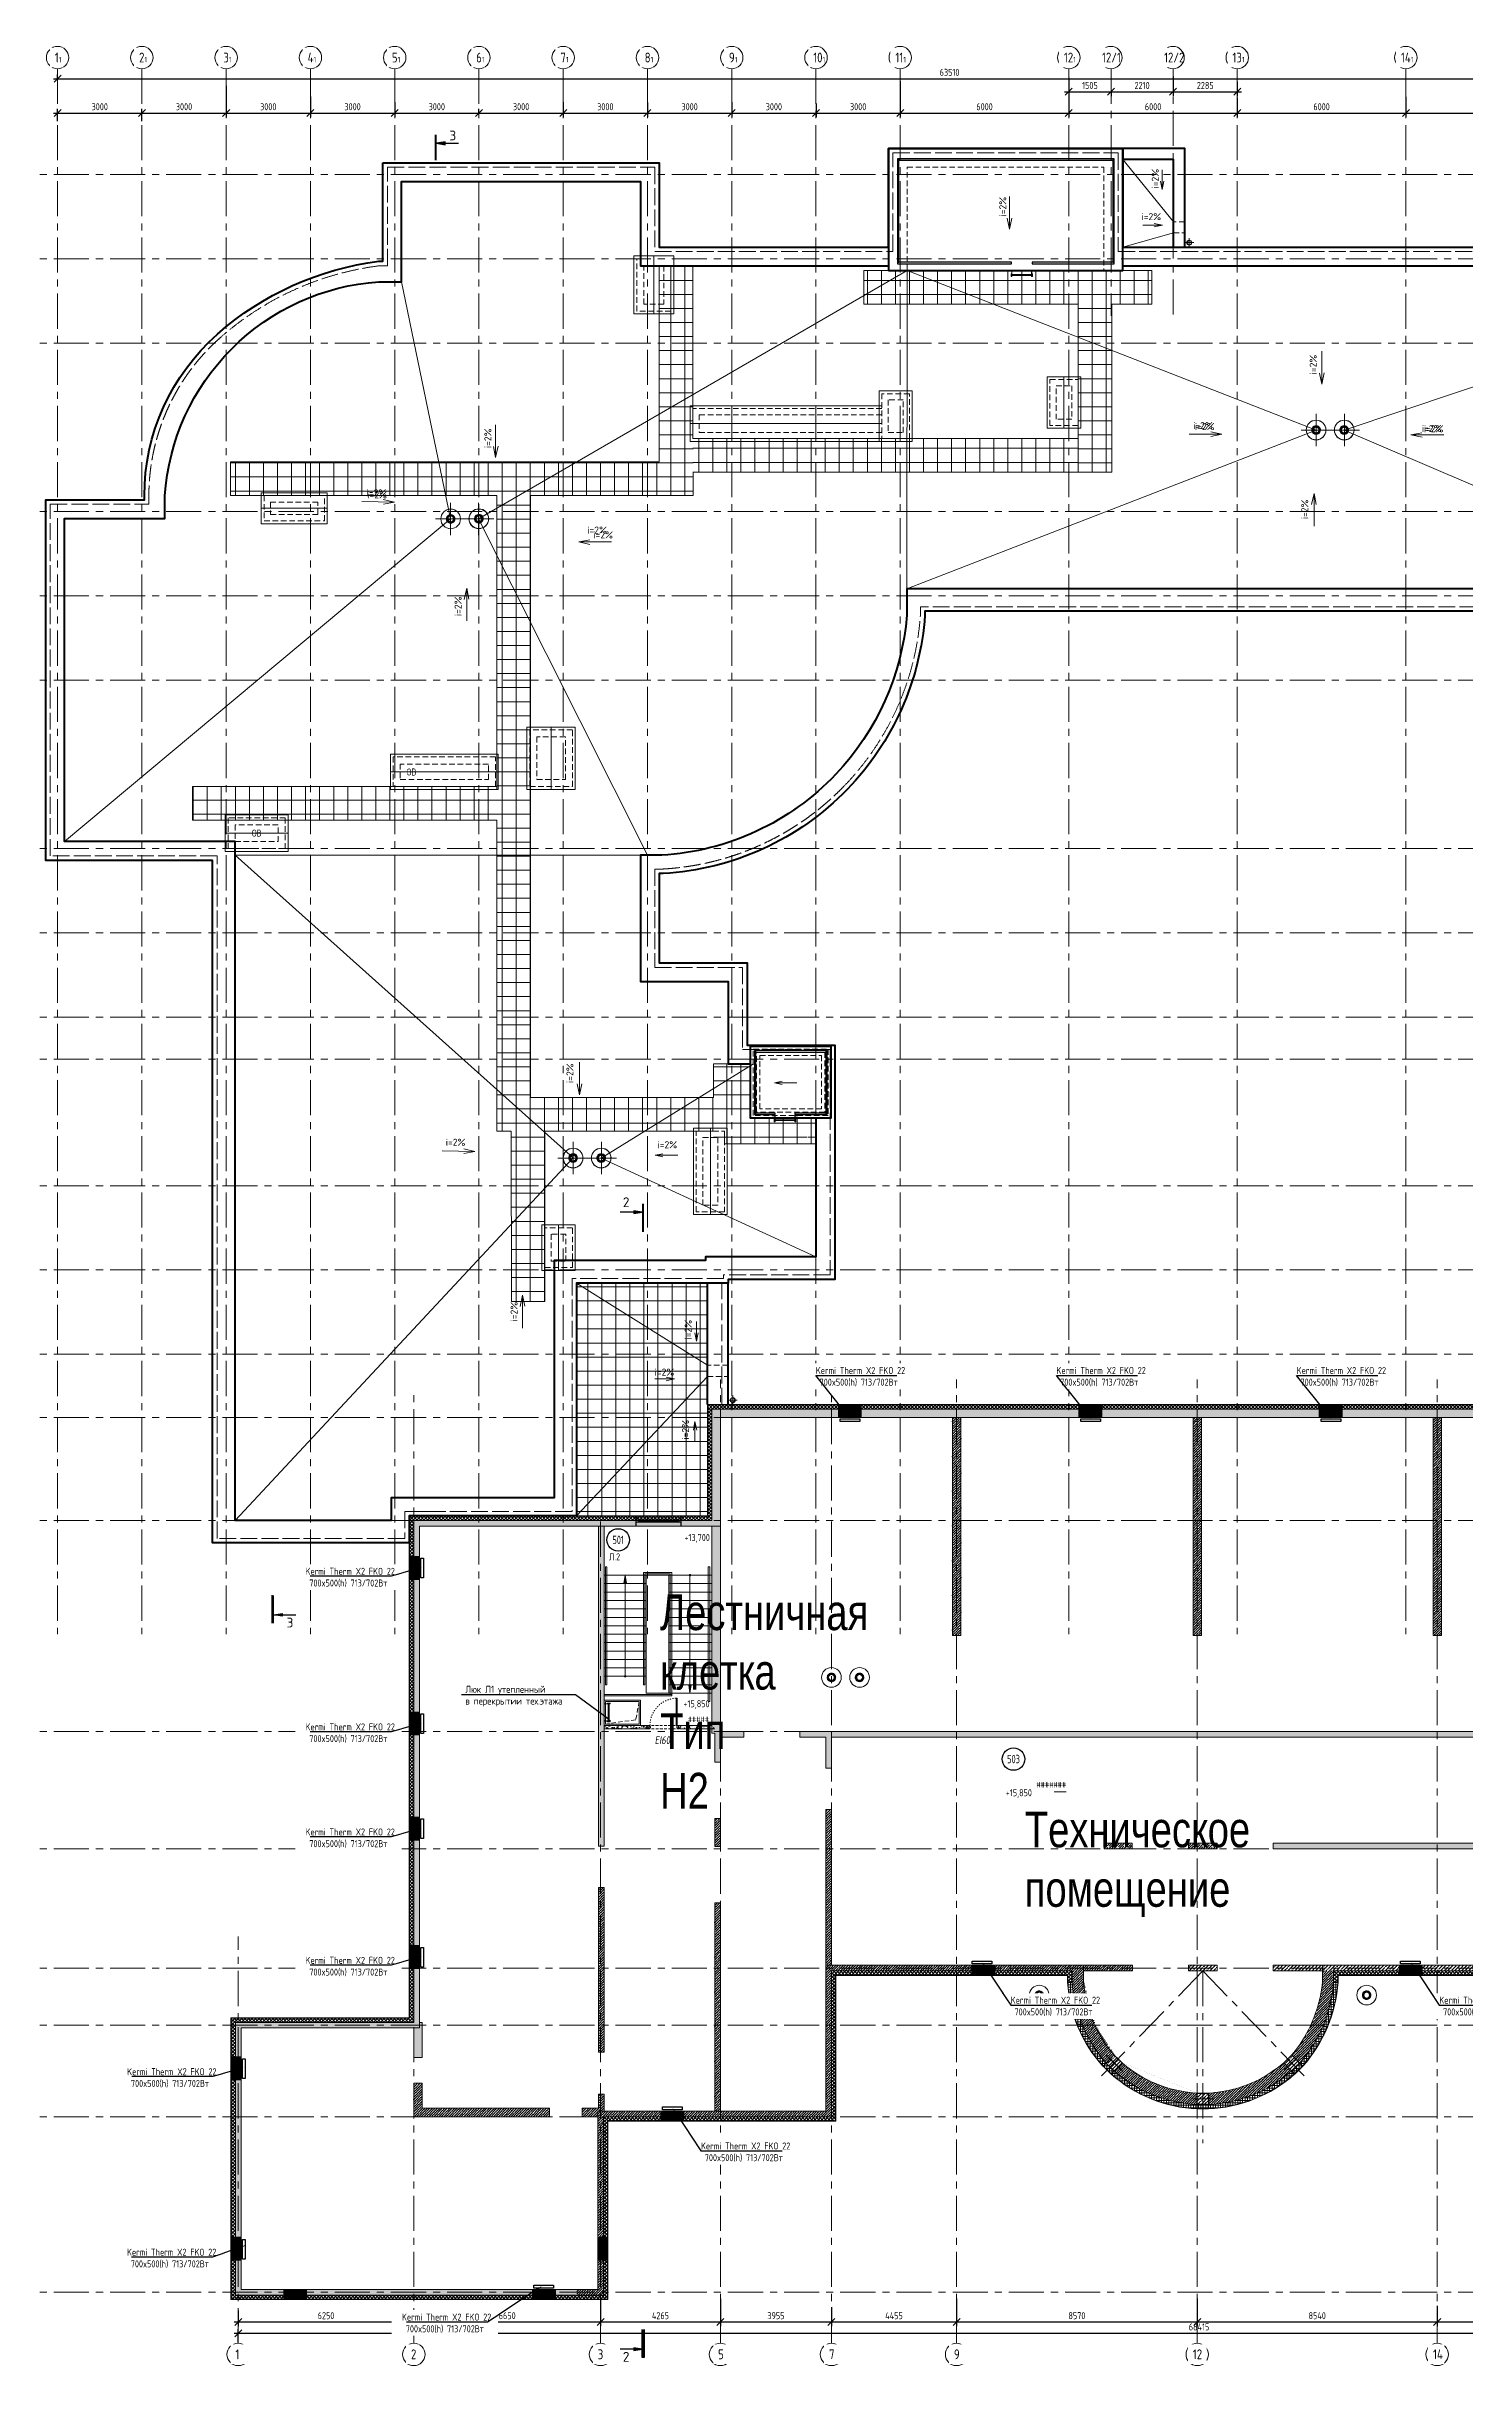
# Model space of a CAD drawing. Header units: millimetres. Extents: x -455656 to 9247092, y 0 to 412358.
# Drawn here: x 322725 to 373253, y 300252 to 382821 of the extents above; entities that cross this region are included whole.
import ezdxf
from ezdxf import colors
from ezdxf.entities.mleader import LeaderData, LeaderLine
from ezdxf.enums import TextEntityAlignment as Align
from ezdxf.math import Vec2, Vec3

# ---------------------------------------------------------------- set-up
doc = ezdxf.new("R2018")
doc.units = ezdxf.units.MM
doc.header["$MEASUREMENT"] = 0
doc.header["$PDMODE"] = 3
doc.header["$PDSIZE"] = -4
for name, pattern in [('ACAD_ISO02W100', [15, 12, -3]), ('ACAD_ISO03W100', [30, 12, -18]), ('ADSK_Штриховая_ш2 п1', [3, 2, -1]), ('CENTER', [2, 1.25, -0.25, 0.25, -0.25]), ('DASHED', [19.05, 12.7, -6.35]), ('HIDDEN', [6, 4, -2]), ('HIDDEN2', [4.7625, 3.175, -1.5875])]:
    doc.linetypes.add(name, pattern=pattern)
doc.layers.get('0').update_dxf_attribs({"color": 250, "lineweight": 9})
doc.layers.get('Defpoints').update_dxf_attribs({"color": 6})
for name, color, linetype, lineweight in [('18_АР_Водостоки', 7, 'Continuous', 18), ('АР_Номер помещения', 1, 'Continuous', 25), ('АР_Оси', 195, 'Continuous', 9), ('АР_Помещения_площадь', 19, 'Continuous', 9), ('АР_Разрезы', 175, 'Continuous', 9), ('АР_Сущ Несущая стена', 216, 'Continuous', 30), ('АР_тонкая линия', 250, 'Continuous', 0), ('АР_Штриховка монолит', 250, 'Continuous', 9), ('ОБОРУДОВАНИЕ', 253, 'Continuous', 5), ('перекр 0.3', 181, 'Continuous', 30), ('подлога', 250, 'Continuous', 9), ('Радиаторы', 250, 'Continuous', 9), ('Радиаторы текст', 250, 'Continuous', 9), ('Специальное оборудование', 7, 'Continuous', 9)]:
    doc.layers.add(name, color=color, linetype=linetype, lineweight=lineweight)
doc.layers.add('АР_Названия помещений', color=124, linetype='Continuous', lineweight=5, plot=False)
doc.styles.add('ICOCPEUR', font='isocpeur.TTF')
doc.styles.add('ISOCPEUR', font='isocpeur.TTF', dxfattribs={"width": 0.7})
doc.styles.add('ISOCPEUR_2', font='isocpeur.TTF', dxfattribs={"width": 0.9, "height": 300})
doc.styles.add('METRO-STYLE', font='isocpeur.TTF', dxfattribs={"width": 0.9, "oblique": 15})
doc.styles.get("Standard").update_dxf_attribs({"font": 'isocpeur.TTF'})
doc.styles.add('Архитект', font='isocpeur.TTF', dxfattribs={"width": 0.8, "oblique": 8})
doc.styles.add('ГОСТ 2.304', font='isocpeur.TTF', dxfattribs={"width": 0.7})
doc.dimstyles.new('СПДС', dxfattribs={"dimscale": 100, "dimtxt": 2.5, "dimasz": 2.5, "dimexe": 1.5, "dimexo": 0, "dimgap": 1, "dimtad": 1, "dimdec": 0, "dimrnd": 1, "dimtxsty": 'ГОСТ 2.304', "dimblk": 'OBLIQUE', "dimcen": 2.5, "dimdle": 1.5, "dimadec": 0, "dimazin": 2, "dimtfac": 0.75, "dimtdec": 0, "dimtmove": 1, "dimatfit": 3, "dimfxl": 1, "dimtolj": 1, "dimarcsym": 1})
pattern_1 = [(45, (-615542.02, 352016.71), (-61.871843, 61.871843), []), (135, (-615542.02, 352016.71), (-61.871843, -61.871843), [])]
pattern_2 = [(45, (0, 247657.5), (-88.388348, 88.388348), []), (45, (88.39, 247657.5), (-88.388348, 88.388348), [156.25, -31.25, 0, -31.25])]
pattern_3 = [(50, (0.03, 247927.54), (215.178055, -18.82564), [22.5, -247.5]), (355, (0.03, 247927.54), (-41.6254, 225.65764), [18, -198]), (100.451444, (17.96, 247925.97), (173.55265, 206.832), [19.12206, -210.34263]), (46.1842, (0.03, 247987.54), (320.1724, -49.65578), [33.75, -371.25]), (96.63564, (26.7, 247983.4), (280.39858, 292.23558), [28.6831, -315.51413]), (351.18416, (0.03, 247987.54), (280.39858, 292.23558), [27, -297]), (21, (30.03, 247972.54), (179.07212, -120.78567), [22.5, -247.5]), (326, (30.03, 247972.54), (72.9946, 217.54501), [18, -198]), (71.451445, (44.95, 247962.47), (252.06671, 96.75935), [19.12206, -210.34263]), (37.5, (0.03, 247927.54), (3.647957, 99.868156), [0, -195.6, 0, -201, 0, -198.75]), (7.5, (0.03, 247927.54), (78.92086, 118.323514), [0, -114.6, 0, -191.1, 0, -75.75]), (327.5, (-66.87, 247927.54), (160.14673, -6.766462), [0, -75, 0, -234, 0, -310.5]), (317.5, (-96.87, 247927.54), (174.95585, 30.031495), [0, -97.5, 0, -155.4, 0, -220.5])]
pattern_4 = [(90, (0, 247657.5), (-87.5, 0), []), (180, (0, 247657.5), (-7e-15, -87.5), [])]
pattern_5 = [(90, (810452.43, 389989.7), (-500, 0), []), (180, (810452.43, 389989.7), (-3e-14, -500), [])]

msp = doc.modelspace()

# ---------------------------------------------------------------- texts
at = {"layer": 'подлога', "lineweight": 35, "style": 'Архитект', "oblique": 8, "width": 0.8}
msp.add_text('EI60', height=280, dxfattribs=at).set_placement((344383.7, 322377.8))
at = {"layer": 'подлога', "ltscale": 100, "char_height": 250, "width": 682.5, "attachment_point": 1, "rotation": 90}
for insert in [(362078.2, 377761.2), (356649.5, 376762.2), (367701.2, 371143.8), (338318, 368517.2), (367400.8, 365985.7), (337256.2, 362535), (341239, 345914.6), (339249.5, 337425.9), (345450.1, 336780.9), (345353.4, 333218.9)]:
    msp.add_mtext('i=2%', dxfattribs=dict(at, insert=insert))
at = {"layer": 'подлога', "ltscale": 100, "char_height": 250, "width": 682.5, "attachment_point": 1}
for insert in [(361710.3, 376883.9), (363549.7, 369444.8), (363615.9, 369410.9), (371696.3, 369341.8), (371762.6, 369329.8), (334124.4, 367051.4), (334149.9, 366975.8), (341978.9, 365724.9), (342197.1, 365552.4), (336942, 343930.2), (344480.3, 343841.3), (344378.7, 335747.1)]:
    msp.add_mtext('i=2%', dxfattribs=dict(at, insert=insert))
at = {"layer": 'подлога', "ltscale": 100, "char_height": 250, "attachment_point": 5, "line_spacing_factor": 0.7, "style": 'ICOCPEUR'}
for insert in [(335726, 356987.4), (330213.3, 354812)]:
    msp.add_mtext('\\A1;{\\W0.7;ОВ}', dxfattribs=dict(at, insert=insert))

# ---------------------------------------------------------------- blocks, each defined once
blk = doc.blocks.new('_Oblique')
at = {"color": 0, "linetype": 'ByBlock', "lineweight": -2}
blk.add_line((-0.5, -0.5), (0.5, 0.5), dxfattribs=at)
blk = doc.blocks.new('*D643')
at = {"layer": 'Defpoints', "color": 0, "lineweight": 30, "ltscale": 100, "transparency": 16777216}
for p in [(329555, 302215), (335805, 302215), (335805, 301805)]:
    blk.add_point(p, dxfattribs=at)
at = {"layer": 'подлога', "color": 0, "lineweight": -2, "ltscale": 100}
for p, q in [((329555, 302215), (329555, 301655)), ((335805, 302215), (335805, 301655)), ((329405, 301805), (335955, 301805))]:
    blk.add_line(p, q, dxfattribs=at)
at = {"layer": 'подлога', "color": 0, "lineweight": -2, "ltscale": 100, "xscale": 250, "yscale": 250, "zscale": 250, "rotation": 180}
blk.add_blockref('_Oblique', (329555, 301805), dxfattribs=at)
at = {"layer": 'подлога', "color": 0, "lineweight": -2, "ltscale": 100, "xscale": 250, "yscale": 250, "zscale": 250}
blk.add_blockref('_Oblique', (335805, 301805), dxfattribs=at)
at = {"layer": 'подлога', "color": 0, "ltscale": 100, "insert": (332680, 302030), "char_height": 250, "attachment_point": 5, "style": 'ГОСТ 2.304'}
blk.add_mtext('\\A1;6250', dxfattribs=at)
blk = doc.blocks.new('*D644')
at = {"layer": 'Defpoints', "color": 0, "lineweight": 30, "ltscale": 100, "transparency": 16777216}
for p in [(335805, 302215), (342455, 302628), (342455, 301805)]:
    blk.add_point(p, dxfattribs=at)
at = {"layer": 'подлога', "color": 0, "lineweight": -2, "ltscale": 100}
for p, q in [((335805, 302215), (335805, 301655)), ((342455, 302628), (342455, 301655)), ((335655, 301805), (342605, 301805))]:
    blk.add_line(p, q, dxfattribs=at)
at = {"layer": 'подлога', "color": 0, "lineweight": -2, "ltscale": 100, "xscale": 250, "yscale": 250, "zscale": 250, "rotation": 180}
blk.add_blockref('_Oblique', (335805, 301805), dxfattribs=at)
at = {"layer": 'подлога', "color": 0, "lineweight": -2, "ltscale": 100, "xscale": 250, "yscale": 250, "zscale": 250}
blk.add_blockref('_Oblique', (342455, 301805), dxfattribs=at)
at = {"layer": 'подлога', "color": 0, "ltscale": 100, "insert": (339130, 302030), "char_height": 250, "attachment_point": 5, "style": 'ГОСТ 2.304'}
blk.add_mtext('\\A1;6650', dxfattribs=at)
blk = doc.blocks.new('*D645')
at = {"layer": 'Defpoints', "color": 0, "lineweight": 30, "ltscale": 100, "transparency": 16777216}
for p in [(342455, 302628), (346720, 302628), (346720, 301805)]:
    blk.add_point(p, dxfattribs=at)
at = {"layer": 'подлога', "color": 0, "lineweight": -2, "ltscale": 100}
for p, q in [((342455, 302628), (342455, 301655)), ((346720, 302628), (346720, 301655)), ((342305, 301805), (346870, 301805))]:
    blk.add_line(p, q, dxfattribs=at)
at = {"layer": 'подлога', "color": 0, "lineweight": -2, "ltscale": 100, "xscale": 250, "yscale": 250, "zscale": 250, "rotation": 180}
blk.add_blockref('_Oblique', (342455, 301805), dxfattribs=at)
at = {"layer": 'подлога', "color": 0, "lineweight": -2, "ltscale": 100, "xscale": 250, "yscale": 250, "zscale": 250}
blk.add_blockref('_Oblique', (346720, 301805), dxfattribs=at)
at = {"layer": 'подлога', "color": 0, "ltscale": 100, "insert": (344587, 302030), "char_height": 250, "attachment_point": 5, "style": 'ГОСТ 2.304'}
blk.add_mtext('\\A1;4265', dxfattribs=at)
blk = doc.blocks.new('*D646')
at = {"layer": 'Defpoints', "color": 0, "lineweight": 30, "ltscale": 100, "transparency": 16777216}
for p in [(346720, 302628), (350675, 302328), (350675, 301805)]:
    blk.add_point(p, dxfattribs=at)
at = {"layer": 'подлога', "color": 0, "lineweight": -2, "ltscale": 100}
for p, q in [((346720, 302628), (346720, 301655)), ((350675, 302328), (350675, 301655)), ((346570, 301805), (350825, 301805))]:
    blk.add_line(p, q, dxfattribs=at)
at = {"layer": 'подлога', "color": 0, "lineweight": -2, "ltscale": 100, "xscale": 250, "yscale": 250, "zscale": 250, "rotation": 180}
blk.add_blockref('_Oblique', (346720, 301805), dxfattribs=at)
at = {"layer": 'подлога', "color": 0, "lineweight": -2, "ltscale": 100, "xscale": 250, "yscale": 250, "zscale": 250}
blk.add_blockref('_Oblique', (350675, 301805), dxfattribs=at)
at = {"layer": 'подлога', "color": 0, "ltscale": 100, "insert": (348697, 302030), "char_height": 250, "attachment_point": 5, "style": 'ГОСТ 2.304'}
blk.add_mtext('\\A1;3955', dxfattribs=at)
blk = doc.blocks.new('*D647')
at = {"layer": 'Defpoints', "color": 0, "lineweight": 30, "ltscale": 100, "transparency": 16777216}
for p in [(350675, 302328), (355130, 302646), (355130, 301805)]:
    blk.add_point(p, dxfattribs=at)
at = {"layer": 'подлога', "color": 0, "lineweight": -2, "ltscale": 100}
for p, q in [((350675, 302328), (350675, 301655)), ((355130, 302646), (355130, 301655)), ((350525, 301805), (355280, 301805))]:
    blk.add_line(p, q, dxfattribs=at)
at = {"layer": 'подлога', "color": 0, "lineweight": -2, "ltscale": 100, "xscale": 250, "yscale": 250, "zscale": 250, "rotation": 180}
blk.add_blockref('_Oblique', (350675, 301805), dxfattribs=at)
at = {"layer": 'подлога', "color": 0, "lineweight": -2, "ltscale": 100, "xscale": 250, "yscale": 250, "zscale": 250}
blk.add_blockref('_Oblique', (355130, 301805), dxfattribs=at)
at = {"layer": 'подлога', "color": 0, "ltscale": 100, "insert": (352902, 302030), "char_height": 250, "attachment_point": 5, "style": 'ГОСТ 2.304'}
blk.add_mtext('\\A1;4455', dxfattribs=at)
blk = doc.blocks.new('*D648')
at = {"layer": 'Defpoints', "color": 0, "lineweight": 30, "ltscale": 100, "transparency": 16777216}
for p in [(355130, 302646), (363700, 302646), (363700, 301805)]:
    blk.add_point(p, dxfattribs=at)
at = {"layer": 'подлога', "color": 0, "lineweight": -2, "ltscale": 100}
for p, q in [((355130, 302646), (355130, 301655)), ((363700, 302646), (363700, 301655)), ((354980, 301805), (363850, 301805))]:
    blk.add_line(p, q, dxfattribs=at)
at = {"layer": 'подлога', "color": 0, "lineweight": -2, "ltscale": 100, "xscale": 250, "yscale": 250, "zscale": 250, "rotation": 180}
blk.add_blockref('_Oblique', (355130, 301805), dxfattribs=at)
at = {"layer": 'подлога', "color": 0, "lineweight": -2, "ltscale": 100, "xscale": 250, "yscale": 250, "zscale": 250}
blk.add_blockref('_Oblique', (363700, 301805), dxfattribs=at)
at = {"layer": 'подлога', "color": 0, "ltscale": 100, "insert": (359415, 302030), "char_height": 250, "attachment_point": 5, "style": 'ГОСТ 2.304'}
blk.add_mtext('\\A1;8570', dxfattribs=at)
blk = doc.blocks.new('*D649')
at = {"layer": 'Defpoints', "color": 0, "lineweight": 30, "ltscale": 100, "transparency": 16777216}
for p in [(363700, 302646), (372240, 302379), (372240, 301805)]:
    blk.add_point(p, dxfattribs=at)
at = {"layer": 'подлога', "color": 0, "lineweight": -2, "ltscale": 100}
for p, q in [((363700, 302646), (363700, 301655)), ((372240, 302379), (372240, 301655)), ((363550, 301805), (372390, 301805))]:
    blk.add_line(p, q, dxfattribs=at)
at = {"layer": 'подлога', "color": 0, "lineweight": -2, "ltscale": 100, "xscale": 250, "yscale": 250, "zscale": 250, "rotation": 180}
blk.add_blockref('_Oblique', (363700, 301805), dxfattribs=at)
at = {"layer": 'подлога', "color": 0, "lineweight": -2, "ltscale": 100, "xscale": 250, "yscale": 250, "zscale": 250}
blk.add_blockref('_Oblique', (372240, 301805), dxfattribs=at)
at = {"layer": 'подлога', "color": 0, "ltscale": 100, "insert": (367970, 302030), "char_height": 250, "attachment_point": 5, "style": 'ГОСТ 2.304'}
blk.add_mtext('\\A1;8540', dxfattribs=at)
blk = doc.blocks.new('*D655')
at = {"layer": 'Defpoints', "color": 0, "lineweight": 30, "ltscale": 100, "transparency": 16777216}
for p in [(323125, 380154), (326125, 380448), (326125, 380154)]:
    blk.add_point(p, dxfattribs=at)
at = {"layer": 'подлога', "color": 0, "lineweight": -2, "ltscale": 100}
for p, q in [((322975, 380448), (326275, 380448)), ((323125, 380154), (323125, 380598)), ((326125, 380154), (326125, 380598))]:
    blk.add_line(p, q, dxfattribs=at)
at = {"layer": 'подлога', "color": 0, "lineweight": -2, "ltscale": 100, "xscale": 250, "yscale": 250, "zscale": 250, "rotation": 180}
blk.add_blockref('_Oblique', (323125, 380448), dxfattribs=at)
at = {"layer": 'подлога', "color": 0, "lineweight": -2, "ltscale": 100, "xscale": 250, "yscale": 250, "zscale": 250}
blk.add_blockref('_Oblique', (326125, 380448), dxfattribs=at)
at = {"layer": 'подлога', "color": 0, "ltscale": 100, "insert": (324625, 380673), "char_height": 250, "attachment_point": 5, "style": 'ГОСТ 2.304'}
blk.add_mtext('\\A1;3000', dxfattribs=at)
blk = doc.blocks.new('*D656')
at = {"layer": 'Defpoints', "color": 0, "lineweight": 30, "ltscale": 100, "transparency": 16777216}
for p in [(329125, 381418), (326125, 380154), (329125, 380448)]:
    blk.add_point(p, dxfattribs=at)
at = {"layer": 'подлога', "color": 0, "lineweight": -2, "ltscale": 100}
for p, q in [((329125, 381418), (329125, 380298)), ((325975, 380448), (329275, 380448)), ((326125, 380154), (326125, 380598))]:
    blk.add_line(p, q, dxfattribs=at)
at = {"layer": 'подлога', "color": 0, "lineweight": -2, "ltscale": 100, "xscale": 250, "yscale": 250, "zscale": 250, "rotation": 180}
blk.add_blockref('_Oblique', (326125, 380448), dxfattribs=at)
at = {"layer": 'подлога', "color": 0, "lineweight": -2, "ltscale": 100, "xscale": 250, "yscale": 250, "zscale": 250}
blk.add_blockref('_Oblique', (329125, 380448), dxfattribs=at)
at = {"layer": 'подлога', "color": 0, "ltscale": 100, "insert": (327625, 380673), "char_height": 250, "attachment_point": 5, "style": 'ГОСТ 2.304'}
blk.add_mtext('\\A1;3000', dxfattribs=at)
blk = doc.blocks.new('*D657')
at = {"layer": 'Defpoints', "color": 0, "lineweight": 30, "ltscale": 100, "transparency": 16777216}
for p in [(329125, 381418), (332125, 381036), (332125, 380448)]:
    blk.add_point(p, dxfattribs=at)
at = {"layer": 'подлога', "color": 0, "lineweight": -2, "ltscale": 100}
for p, q in [((329125, 381418), (329125, 380298)), ((332125, 381036), (332125, 380298)), ((328975, 380448), (332275, 380448))]:
    blk.add_line(p, q, dxfattribs=at)
at = {"layer": 'подлога', "color": 0, "lineweight": -2, "ltscale": 100, "xscale": 250, "yscale": 250, "zscale": 250, "rotation": 180}
blk.add_blockref('_Oblique', (329125, 380448), dxfattribs=at)
at = {"layer": 'подлога', "color": 0, "lineweight": -2, "ltscale": 100, "xscale": 250, "yscale": 250, "zscale": 250}
blk.add_blockref('_Oblique', (332125, 380448), dxfattribs=at)
at = {"layer": 'подлога', "color": 0, "ltscale": 100, "insert": (330625, 380673), "char_height": 250, "attachment_point": 5, "style": 'ГОСТ 2.304'}
blk.add_mtext('\\A1;3000', dxfattribs=at)
blk = doc.blocks.new('*D658')
at = {"layer": 'Defpoints', "color": 0, "lineweight": 30, "ltscale": 100, "transparency": 16777216}
for p in [(332125, 381036), (335125, 380830), (335125, 380448)]:
    blk.add_point(p, dxfattribs=at)
at = {"layer": 'подлога', "color": 0, "lineweight": -2, "ltscale": 100}
for p, q in [((332125, 381036), (332125, 380298)), ((335125, 380830), (335125, 380298)), ((331975, 380448), (335275, 380448))]:
    blk.add_line(p, q, dxfattribs=at)
at = {"layer": 'подлога', "color": 0, "lineweight": -2, "ltscale": 100, "xscale": 250, "yscale": 250, "zscale": 250, "rotation": 180}
blk.add_blockref('_Oblique', (332125, 380448), dxfattribs=at)
at = {"layer": 'подлога', "color": 0, "lineweight": -2, "ltscale": 100, "xscale": 250, "yscale": 250, "zscale": 250}
blk.add_blockref('_Oblique', (335125, 380448), dxfattribs=at)
at = {"layer": 'подлога', "color": 0, "ltscale": 100, "insert": (333625, 380673), "char_height": 250, "attachment_point": 5, "style": 'ГОСТ 2.304'}
blk.add_mtext('\\A1;3000', dxfattribs=at)
blk = doc.blocks.new('*D659')
at = {"layer": 'Defpoints', "color": 0, "lineweight": 30, "ltscale": 100, "transparency": 16777216}
for p in [(335125, 380830), (338125, 380448), (338125, 380448)]:
    blk.add_point(p, dxfattribs=at)
at = {"layer": 'подлога', "color": 0, "lineweight": -2, "ltscale": 100}
for p, q in [((335125, 380830), (335125, 380298)), ((334975, 380448), (338275, 380448)), ((338125, 380448), (338125, 380598))]:
    blk.add_line(p, q, dxfattribs=at)
at = {"layer": 'подлога', "color": 0, "lineweight": -2, "ltscale": 100, "xscale": 250, "yscale": 250, "zscale": 250, "rotation": 180}
blk.add_blockref('_Oblique', (335125, 380448), dxfattribs=at)
at = {"layer": 'подлога', "color": 0, "lineweight": -2, "ltscale": 100, "xscale": 250, "yscale": 250, "zscale": 250}
blk.add_blockref('_Oblique', (338125, 380448), dxfattribs=at)
at = {"layer": 'подлога', "color": 0, "ltscale": 100, "insert": (336625, 380673), "char_height": 250, "attachment_point": 5, "style": 'ГОСТ 2.304'}
blk.add_mtext('\\A1;3000', dxfattribs=at)
blk = doc.blocks.new('*D660')
at = {"layer": 'Defpoints', "color": 0, "lineweight": 30, "ltscale": 100, "transparency": 16777216}
for p in [(341125, 380830), (338125, 380448), (341125, 380448)]:
    blk.add_point(p, dxfattribs=at)
at = {"layer": 'подлога', "color": 0, "lineweight": -2, "ltscale": 100}
for p, q in [((341125, 380830), (341125, 380298)), ((337975, 380448), (341275, 380448)), ((338125, 380448), (338125, 380598))]:
    blk.add_line(p, q, dxfattribs=at)
at = {"layer": 'подлога', "color": 0, "lineweight": -2, "ltscale": 100, "xscale": 250, "yscale": 250, "zscale": 250, "rotation": 180}
blk.add_blockref('_Oblique', (338125, 380448), dxfattribs=at)
at = {"layer": 'подлога', "color": 0, "lineweight": -2, "ltscale": 100, "xscale": 250, "yscale": 250, "zscale": 250}
blk.add_blockref('_Oblique', (341125, 380448), dxfattribs=at)
at = {"layer": 'подлога', "color": 0, "ltscale": 100, "insert": (339625, 380673), "char_height": 250, "attachment_point": 5, "style": 'ГОСТ 2.304'}
blk.add_mtext('\\A1;3000', dxfattribs=at)
blk = doc.blocks.new('*D661')
at = {"layer": 'Defpoints', "color": 0, "lineweight": 30, "ltscale": 100, "transparency": 16777216}
for p in [(341125, 380830), (344125, 380825), (344125, 380448)]:
    blk.add_point(p, dxfattribs=at)
at = {"layer": 'подлога', "color": 0, "lineweight": -2, "ltscale": 100}
for p, q in [((341125, 380830), (341125, 380298)), ((344125, 380825), (344125, 380298)), ((340975, 380448), (344275, 380448))]:
    blk.add_line(p, q, dxfattribs=at)
at = {"layer": 'подлога', "color": 0, "lineweight": -2, "ltscale": 100, "xscale": 250, "yscale": 250, "zscale": 250, "rotation": 180}
blk.add_blockref('_Oblique', (341125, 380448), dxfattribs=at)
at = {"layer": 'подлога', "color": 0, "lineweight": -2, "ltscale": 100, "xscale": 250, "yscale": 250, "zscale": 250}
blk.add_blockref('_Oblique', (344125, 380448), dxfattribs=at)
at = {"layer": 'подлога', "color": 0, "ltscale": 100, "insert": (342625, 380673), "char_height": 250, "attachment_point": 5, "style": 'ГОСТ 2.304'}
blk.add_mtext('\\A1;3000', dxfattribs=at)
blk = doc.blocks.new('*D662')
at = {"layer": 'Defpoints', "color": 0, "lineweight": 30, "ltscale": 100, "transparency": 16777216}
for p in [(344125, 380825), (347125, 380836), (347125, 380448)]:
    blk.add_point(p, dxfattribs=at)
at = {"layer": 'подлога', "color": 0, "lineweight": -2, "ltscale": 100}
for p, q in [((344125, 380825), (344125, 380298)), ((347125, 380836), (347125, 380298)), ((343975, 380448), (347275, 380448))]:
    blk.add_line(p, q, dxfattribs=at)
at = {"layer": 'подлога', "color": 0, "lineweight": -2, "ltscale": 100, "xscale": 250, "yscale": 250, "zscale": 250, "rotation": 180}
blk.add_blockref('_Oblique', (344125, 380448), dxfattribs=at)
at = {"layer": 'подлога', "color": 0, "lineweight": -2, "ltscale": 100, "xscale": 250, "yscale": 250, "zscale": 250}
blk.add_blockref('_Oblique', (347125, 380448), dxfattribs=at)
at = {"layer": 'подлога', "color": 0, "ltscale": 100, "insert": (345625, 380673), "char_height": 250, "attachment_point": 5, "style": 'ГОСТ 2.304'}
blk.add_mtext('\\A1;3000', dxfattribs=at)
blk = doc.blocks.new('*D663')
at = {"layer": 'Defpoints', "color": 0, "lineweight": 30, "ltscale": 100, "transparency": 16777216}
for p in [(347125, 380836), (350125, 380790), (350125, 380448)]:
    blk.add_point(p, dxfattribs=at)
at = {"layer": 'подлога', "color": 0, "lineweight": -2, "ltscale": 100}
for p, q in [((347125, 380836), (347125, 380298)), ((350125, 380790), (350125, 380298)), ((346975, 380448), (350275, 380448))]:
    blk.add_line(p, q, dxfattribs=at)
at = {"layer": 'подлога', "color": 0, "lineweight": -2, "ltscale": 100, "xscale": 250, "yscale": 250, "zscale": 250, "rotation": 180}
blk.add_blockref('_Oblique', (347125, 380448), dxfattribs=at)
at = {"layer": 'подлога', "color": 0, "lineweight": -2, "ltscale": 100, "xscale": 250, "yscale": 250, "zscale": 250}
blk.add_blockref('_Oblique', (350125, 380448), dxfattribs=at)
at = {"layer": 'подлога', "color": 0, "ltscale": 100, "insert": (348625, 380673), "char_height": 250, "attachment_point": 5, "style": 'ГОСТ 2.304'}
blk.add_mtext('\\A1;3000', dxfattribs=at)
blk = doc.blocks.new('*D664')
at = {"layer": 'Defpoints', "color": 0, "lineweight": 30, "ltscale": 100, "transparency": 16777216}
for p in [(350125, 380790), (353125, 380790), (353125, 380448)]:
    blk.add_point(p, dxfattribs=at)
at = {"layer": 'подлога', "color": 0, "lineweight": -2, "ltscale": 100}
for p, q in [((350125, 380790), (350125, 380298)), ((353125, 380790), (353125, 380298)), ((349975, 380448), (353275, 380448))]:
    blk.add_line(p, q, dxfattribs=at)
at = {"layer": 'подлога', "color": 0, "lineweight": -2, "ltscale": 100, "xscale": 250, "yscale": 250, "zscale": 250, "rotation": 180}
blk.add_blockref('_Oblique', (350125, 380448), dxfattribs=at)
at = {"layer": 'подлога', "color": 0, "lineweight": -2, "ltscale": 100, "xscale": 250, "yscale": 250, "zscale": 250}
blk.add_blockref('_Oblique', (353125, 380448), dxfattribs=at)
at = {"layer": 'подлога', "color": 0, "ltscale": 100, "insert": (351625, 380673), "char_height": 250, "attachment_point": 5, "style": 'ГОСТ 2.304'}
blk.add_mtext('\\A1;3000', dxfattribs=at)
blk = doc.blocks.new('*D665')
at = {"layer": 'Defpoints', "color": 0, "lineweight": 30, "ltscale": 100, "transparency": 16777216}
for p in [(353125, 381577), (359125, 381696), (359125, 380448)]:
    blk.add_point(p, dxfattribs=at)
at = {"layer": 'подлога', "color": 0, "lineweight": -2, "ltscale": 100}
for p, q in [((353125, 381577), (353125, 380298)), ((359125, 381696), (359125, 380298)), ((352975, 380448), (359275, 380448))]:
    blk.add_line(p, q, dxfattribs=at)
at = {"layer": 'подлога', "color": 0, "lineweight": -2, "ltscale": 100, "xscale": 250, "yscale": 250, "zscale": 250, "rotation": 180}
blk.add_blockref('_Oblique', (353125, 380448), dxfattribs=at)
at = {"layer": 'подлога', "color": 0, "lineweight": -2, "ltscale": 100, "xscale": 250, "yscale": 250, "zscale": 250}
blk.add_blockref('_Oblique', (359125, 380448), dxfattribs=at)
at = {"layer": 'подлога', "color": 0, "ltscale": 100, "insert": (356125, 380673), "char_height": 250, "attachment_point": 5, "style": 'ГОСТ 2.304'}
blk.add_mtext('\\A1;6000', dxfattribs=at)
blk = doc.blocks.new('*D666')
at = {"layer": 'Defpoints', "color": 0, "lineweight": 30, "ltscale": 100, "transparency": 16777216}
for p in [(359125, 380909), (365125, 380984), (365125, 380448)]:
    blk.add_point(p, dxfattribs=at)
at = {"layer": 'подлога', "color": 0, "lineweight": -2, "ltscale": 100}
for p, q in [((359125, 380909), (359125, 380298)), ((365125, 380984), (365125, 380298)), ((358975, 380448), (365275, 380448))]:
    blk.add_line(p, q, dxfattribs=at)
at = {"layer": 'подлога', "color": 0, "lineweight": -2, "ltscale": 100, "xscale": 250, "yscale": 250, "zscale": 250, "rotation": 180}
blk.add_blockref('_Oblique', (359125, 380448), dxfattribs=at)
at = {"layer": 'подлога', "color": 0, "lineweight": -2, "ltscale": 100, "xscale": 250, "yscale": 250, "zscale": 250}
blk.add_blockref('_Oblique', (365125, 380448), dxfattribs=at)
at = {"layer": 'подлога', "color": 0, "ltscale": 100, "insert": (362125, 380673), "char_height": 250, "attachment_point": 5, "style": 'ГОСТ 2.304'}
blk.add_mtext('\\A1;6000', dxfattribs=at)
blk = doc.blocks.new('*D667')
at = {"layer": 'Defpoints', "color": 0, "lineweight": 30, "ltscale": 100, "transparency": 16777216}
for p in [(365125, 380984), (371125, 381021), (371125, 380448)]:
    blk.add_point(p, dxfattribs=at)
at = {"layer": 'подлога', "color": 0, "lineweight": -2, "ltscale": 100}
for p, q in [((365125, 380984), (365125, 380298)), ((371125, 381021), (371125, 380298)), ((364975, 380448), (371275, 380448))]:
    blk.add_line(p, q, dxfattribs=at)
at = {"layer": 'подлога', "color": 0, "lineweight": -2, "ltscale": 100, "xscale": 250, "yscale": 250, "zscale": 250, "rotation": 180}
blk.add_blockref('_Oblique', (365125, 380448), dxfattribs=at)
at = {"layer": 'подлога', "color": 0, "lineweight": -2, "ltscale": 100, "xscale": 250, "yscale": 250, "zscale": 250}
blk.add_blockref('_Oblique', (371125, 380448), dxfattribs=at)
at = {"layer": 'подлога', "color": 0, "ltscale": 100, "insert": (368125, 380673), "char_height": 250, "attachment_point": 5, "style": 'ГОСТ 2.304'}
blk.add_mtext('\\A1;6000', dxfattribs=at)
blk = doc.blocks.new('*D671')
at = {"layer": 'Defpoints', "color": 0, "lineweight": 30, "ltscale": 100, "transparency": 16777216}
for p in [(359125, 381223), (360630, 381223), (360630, 381204)]:
    blk.add_point(p, dxfattribs=at)
at = {"layer": 'подлога', "color": 0, "lineweight": -2, "ltscale": 100}
for p, q in [((358975, 381204), (360780, 381204)), ((359125, 381223), (359125, 381054)), ((360630, 381223), (360630, 381054))]:
    blk.add_line(p, q, dxfattribs=at)
at = {"layer": 'подлога', "color": 0, "lineweight": -2, "ltscale": 100, "xscale": 250, "yscale": 250, "zscale": 250, "rotation": 180}
blk.add_blockref('_Oblique', (359125, 381204), dxfattribs=at)
at = {"layer": 'подлога', "color": 0, "lineweight": -2, "ltscale": 100, "xscale": 250, "yscale": 250, "zscale": 250}
blk.add_blockref('_Oblique', (360630, 381204), dxfattribs=at)
at = {"layer": 'подлога', "color": 0, "ltscale": 100, "insert": (359877, 381429), "char_height": 250, "attachment_point": 5, "style": 'ГОСТ 2.304'}
blk.add_mtext('\\A1;1505', dxfattribs=at)
blk = doc.blocks.new('*D672')
at = {"layer": 'Defpoints', "color": 0, "lineweight": 30, "ltscale": 100, "transparency": 16777216}
for p in [(362840, 381745), (360630, 381223), (362840, 381204)]:
    blk.add_point(p, dxfattribs=at)
at = {"layer": 'подлога', "color": 0, "lineweight": -2, "ltscale": 100}
for p, q in [((362840, 381745), (362840, 381054)), ((360480, 381204), (362990, 381204)), ((360630, 381223), (360630, 381054))]:
    blk.add_line(p, q, dxfattribs=at)
at = {"layer": 'подлога', "color": 0, "lineweight": -2, "ltscale": 100, "xscale": 250, "yscale": 250, "zscale": 250, "rotation": 180}
blk.add_blockref('_Oblique', (360630, 381204), dxfattribs=at)
at = {"layer": 'подлога', "color": 0, "lineweight": -2, "ltscale": 100, "xscale": 250, "yscale": 250, "zscale": 250}
blk.add_blockref('_Oblique', (362840, 381204), dxfattribs=at)
at = {"layer": 'подлога', "color": 0, "ltscale": 100, "insert": (361735, 381429), "char_height": 250, "attachment_point": 5, "style": 'ГОСТ 2.304'}
blk.add_mtext('\\A1;2210', dxfattribs=at)
blk = doc.blocks.new('*D673')
at = {"layer": 'Defpoints', "color": 0, "lineweight": 30, "ltscale": 100, "transparency": 16777216}
for p in [(362840, 381745), (365125, 381562), (365125, 381204)]:
    blk.add_point(p, dxfattribs=at)
at = {"layer": 'подлога', "color": 0, "lineweight": -2, "ltscale": 100}
for p, q in [((362840, 381745), (362840, 381054)), ((365125, 381562), (365125, 381054)), ((362690, 381204), (365275, 381204))]:
    blk.add_line(p, q, dxfattribs=at)
at = {"layer": 'подлога', "color": 0, "lineweight": -2, "ltscale": 100, "xscale": 250, "yscale": 250, "zscale": 250, "rotation": 180}
blk.add_blockref('_Oblique', (362840, 381204), dxfattribs=at)
at = {"layer": 'подлога', "color": 0, "lineweight": -2, "ltscale": 100, "xscale": 250, "yscale": 250, "zscale": 250}
blk.add_blockref('_Oblique', (365125, 381204), dxfattribs=at)
at = {"layer": 'подлога', "color": 0, "ltscale": 100, "insert": (363982, 381429), "char_height": 250, "attachment_point": 5, "style": 'ГОСТ 2.304'}
blk.add_mtext('\\A1;2285', dxfattribs=at)
blk = doc.blocks.new('A$C81a96c4f')
at = {"layer": 'АР_Штриховка монолит', "ltscale": 100}
h = blk.add_hatch(dxfattribs=at)
h.set_pattern_fill('ANSI35', color=256, scale=700)
h.set_pattern_definition([(45, (-977645.9, 95082.39), (-123.743687, 123.743687), []), (45, (-977522.15, 95082.39), (-123.743687, 123.743687), [218.75, -43.75, 0, -43.75])])
h.paths.add_polyline_path([(-3166, -2990), (-3443, -3278), (-3156, -3556), (-2878, -3268)])
h = blk.add_hatch(dxfattribs=at)
h.set_pattern_fill('ANSI35', color=256, scale=700)
h.set_pattern_definition([(45, (-971324.91, 95091.84), (-123.743687, 123.743687), []), (45, (-971201.17, 95091.84), (-123.743687, 123.743687), [218.75, -43.75, 0, -43.75])])
h.paths.add_polyline_path([(3166, -2990), (2878, -3268), (3156, -3556), (3443, -3278)])
h = blk.add_hatch(dxfattribs=at)
h.set_pattern_fill('ANSI35', color=256, scale=700)
h.set_pattern_definition([(45, (177458.83, -66645.68), (-123.74369, 123.74369), []), (45, (177582.58, -66645.68), (-123.74369, 123.74369), [218.75, -43.75, 0, -43.75])])
h.paths.add_polyline_path([(200, -4350), (-200, -4350), (-200, -4750), (200, -4750)])
at = {"layer": 'АР_Сущ Несущая стена', "ltscale": 100}
for points in [[(-2878, -3268), (-3166, -2990), (-3443, -3278), (-3156, -3556)], [(2878, -3268), (3166, -2990), (3443, -3278), (3156, -3556)], [(-200, -4350), (200, -4350), (200, -4750), (-200, -4750)]]:
    blk.add_lwpolyline(points, close=True, dxfattribs=at)
blk = doc.blocks.new('M_Сток крыши - Сетчатый фильтр 380 мм - Слив 200 мм 2-3193379-Кровля')
at = {"layer": 'ОБОРУДОВАНИЕ', "color": 3, "lineweight": 20, "flags": 128}
for points in [[(-152, 9), (-132, 9), (-112, 9)], [(-108, 31), (-127, 37), (-146, 44)], [(-142, 56), (-123, 49), (-104, 43)], [(-93, 63), (-109, 74), (-126, 86)], [(-118, 96), (-102, 85), (-86, 73)], [(-70, 88), (-82, 104), (-93, 120)], [(-83, 128), (-71, 112), (-59, 95)], [(-40, 105), (-46, 124), (-52, 143)], [(-40, 147), (-34, 128), (-28, 109)], [(-6, 112), (-6, 132), (-6, 152)], [(6, 152), (6, 132), (6, 112)], [(28, 109), (34, 128), (40, 147)], [(52, 143), (46, 124), (40, 105)], [(59, 95), (71, 112), (83, 128)], [(93, 120), (82, 104), (70, 88)], [(86, 73), (102, 85), (118, 96)], [(126, 86), (109, 74), (93, 63)], [(104, 43), (123, 49), (142, 56)], [(146, 44), (127, 37), (108, 31)], [(112, 9), (132, 9), (152, 9)], [(-112, -4), (-132, -4), (-152, -4)], [(-147, -38), (-128, -32), (-109, -26)], [(-106, -38), (-125, -44), (-144, -51)], [(-128, -82), (-112, -71), (-96, -59)], [(-88, -69), (-105, -81), (-121, -93)], [(-96, -118), (-84, -102), (-72, -86)], [(-62, -94), (-74, -110), (-86, -126)], [(-54, -143), (-48, -124), (-42, -104)], [(-29, -108), (-36, -128), (-42, -147)], [(-6, -152), (-6, -132), (-6, -112)], [(6, -112), (6, -132), (6, -152)], [(42, -147), (36, -128), (29, -108)], [(42, -104), (48, -124), (54, -143)], [(86, -126), (74, -110), (62, -94)], [(72, -86), (84, -102), (96, -118)], [(121, -93), (105, -81), (88, -69)], [(96, -59), (112, -71), (128, -82)], [(144, -51), (125, -44), (106, -38)], [(109, -26), (128, -32), (147, -38)], [(152, -4), (132, -4), (112, -4)]]:
    blk.add_lwpolyline(points, dxfattribs=at)
at = {"layer": 'ОБОРУДОВАНИЕ', "color": 3, "lineweight": 20}
for radius, start, end in [(350, 360, 180), (152, 163.39621, 176.56836), (152, 145.5443, 158.61946), (152, 127.77498, 140.76775), (112, 175.34537, 180), (112, 157.41475, 163.893), (102, 360, 180), (112, 139.61607, 146.09383), (152, 110.06569, 122.99867), (112, 121.92953, 128.40667), (152, 92.38802, 105.28959), (112, 104.32433, 110.80098), (112, 86.76177, 93.23823), (152, 74.71041, 87.61198), (112, 69.19902, 75.67567), (152, 57.00133, 69.93431), (112, 51.59333, 58.07047), (112, 33.90617, 40.38393), (152, 39.23225, 52.22502), (112, 16.107, 22.58525), (112, 360, 4.65463), (152, 21.38054, 34.4557), (152, 3.43164, 16.60379), (350, 180, 360), (152, 181.34518, 194.61946), (152, 199.39621, 212.76775), (152, 217.5443, 230.99867), (112, 180, 181.82381), (112, 193.41475, 199.893), (102, 180, 360), (112, 211.61607, 218.09383), (152, 235.77498, 249.28959), (112, 229.92953, 236.40667), (112, 248.32433, 254.80098), (152, 254.06569, 267.61198), (112, 266.76177, 273.23823), (152, 272.38802, 285.93431), (112, 285.19902, 291.67567), (152, 290.71041, 304.22502), (112, 303.59333, 310.07047), (112, 321.90617, 328.38393), (152, 309.00133, 322.4557), (112, 340.107, 346.58525), (112, 358.17619, 360), (152, 327.23225, 340.60379), (152, 345.38054, 358.65482)]:
    blk.add_arc((0, 0), radius, start, end, dxfattribs=at)
blk = doc.blocks.new('*U470')
for points in [[(-55, -80), (-55, 0), (-115, 0), (-115, -40), (-100, -40), (-100, -80), (-55, -80)], [(0, 0), (0, -80), (-55, -80), (-55, 0), (0, 0)], [(-1170, 0), (-1170, -80), (-1115, -80), (-1115, 0), (-1170, 0)], [(-1115, -80), (-1115, 0), (-1055, 0), (-1055, -40), (-1070, -40), (-1070, -80), (-1115, -80)]]:
    blk.add_lwpolyline(points)
blk.add_lwpolyline([(-100, -80), (-100, -1050), (-140, -1050), (-140, -80)], close=True)
at = {"linetype": 'ACAD_ISO03W100', "ltscale": 3}
blk.add_arc((-100, -80), 970, 180, 270, dxfattribs=at)
blk = doc.blocks.new('*U183')
at = {"layer": 'АР_Номер помещения', "color": 7}
blk.add_circle((-17269, 2991), 400, dxfattribs=at)
at = {"layer": 'АР_Помещения_площадь', "color": 7}
blk.add_line((-14041, -3644), (-14463, -3644), dxfattribs=at)
at = {"color": 7, "style": 'ISOCPEUR', "width": 0.7, "flags": 1}
blk.add_attdef('КАТЕГОРИЯ', (-499, -2092), '', height=250, dxfattribs=at)
at = {"layer": 'АР_Номер помещения', "color": 7, "style": 'ISOCPEUR', "width": 0.7}
blk.add_attdef('НОМЕР_ПОМЕЩЕНИЯ', text='', height=300, dxfattribs=at).set_placement((-17269, 2991), align=Align.MIDDLE_CENTER)
at = {"layer": 'АР_Помещения_площадь', "color": 7, "lineweight": 30, "width": 0.7, "flags": 104}
blk.add_attdef('ИМЯ_ПОМЕЩЕНИЯ', text='', height=100, dxfattribs=at).set_placement((158, 1217), align=Align.MIDDLE_CENTER)
at = {"layer": 'АР_Помещения_площадь', "color": 7, "style": 'ISOCPEUR', "width": 0.7}
blk.add_attdef('ПЛОЩАДЬ_ПОМЕЩЕНИЯ', text='', height=200, dxfattribs=at).set_placement((-14036, -3397), align=Align.MIDDLE_RIGHT)
blk = doc.blocks.new('A$C1f3596d3')
at = {"layer": 'АР_тонкая линия', "ltscale": 100}
for p, q in [((-705, -134), (0, -134)), ((0, -134), (-301, -72)), ((-298, -190), (0, -134))]:
    blk.add_line(p, q, dxfattribs=at)
blk = doc.blocks.new('A$C28161c4d')
at = {"layer": 'АР_тонкая линия', "ltscale": 100}
for p, q in [((-167, 158), (538, 158)), ((538, 158), (237, 221)), ((240, 98), (538, 158))]:
    blk.add_line(p, q, dxfattribs=at)
blk = doc.blocks.new('A$Cbcf6c787')
at = {"layer": '18_АР_Водостоки'}
for p, q in [((-162, 0), (162, 0)), ((0, 162), (0, -162))]:
    blk.add_line(p, q, dxfattribs=at)
for radius in [88.3, 75]:
    blk.add_circle((0, 0), radius, dxfattribs=at)
blk = doc.blocks.new('LADDER_12760 - LADDER_12760-5164013-3_1 этаж')
at = {"layer": 'Специальное оборудование'}
for p, q in [((25, 95), (-50, 95)), ((-50, 95), (-50, 88)), ((-50, 88), (18, 88)), ((0, 0), (25, 0)), ((0, -76.2), (0, 0)), ((18, 88), (18, 0)), ((25, 0), (25, 95)), ((25, 0), (25, -76.2)), ((575, 95), (575, 0)), ((650, 95), (575, 95)), ((575, 0), (600, 0)), ((575, -76.2), (575, 0)), ((582, 0), (582, 88)), ((582, 88), (650, 88)), ((600, 0), (600, -76.2)), ((650, 88), (650, 95)), ((25, -76.2), (0, -76.2)), ((25, -25.4), (575, -25.4)), ((575, -45.4), (25, -45.4)), ((600, -76.2), (575, -76.2))]:
    blk.add_line(p, q, dxfattribs=at)
blk = doc.blocks.new('*U491')
at = {"layer": 'АР_Номер помещения', "color": 7}
blk.add_circle((-16689, 2922), 400, dxfattribs=at)
at = {"layer": 'АР_Помещения_площадь', "color": 7}
blk.add_line((-14818, 1761), (-15240, 1761), dxfattribs=at)
at = {"color": 7, "style": 'ISOCPEUR', "width": 0.7, "flags": 1}
blk.add_attdef('КАТЕГОРИЯ', (-499, -2092), '', height=250, dxfattribs=at)
at = {"layer": 'АР_Номер помещения', "color": 7, "style": 'ISOCPEUR', "width": 0.7}
blk.add_attdef('НОМЕР_ПОМЕЩЕНИЯ', text='', height=300, dxfattribs=at).set_placement((-16689, 2922), align=Align.MIDDLE_CENTER)
at = {"layer": 'АР_Помещения_площадь', "color": 7, "style": 'ISOCPEUR', "width": 0.7}
blk.add_attdef('ПЛОЩАДЬ_ПОМЕЩЕНИЯ', text='', height=200, dxfattribs=at).set_placement((-14813, 2007), align=Align.MIDDLE_RIGHT)
at = {"layer": 'АР_Помещения_площадь', "color": 7, "lineweight": 30, "width": 0.7, "flags": 104}
blk.add_attdef('ИМЯ_ПОМЕЩЕНИЯ', text='', height=100, dxfattribs=at).set_placement((158, 1217), align=Align.MIDDLE_CENTER)
blk = doc.blocks.new('A$C6f2de472')
at = {"layer": 'АР_тонкая линия', "ltscale": 100}
for p, q in [((55, -69), (55, -734)), ((55, -734), (10, -510)), ((10, -510), (55, -734)), ((55, -734), (104, -506))]:
    blk.add_line(p, q, dxfattribs=at)
blk = doc.blocks.new('A$C357e6c43')
at = {"layer": 'перекр 0.3', "color": 3, "lineweight": 18, "flags": 128}
for points in [[(-152, 9), (-132, 9), (-112, 9)], [(-108, 31), (-127, 37), (-146, 44)], [(-142, 56), (-123, 49), (-104, 43)], [(-93, 63), (-109, 74), (-126, 86)], [(-118, 96), (-102, 85), (-86, 73)], [(-70, 88), (-82, 104), (-93, 120)], [(-83, 128), (-71, 112), (-59, 95)], [(-40, 105), (-46, 124), (-52, 143)], [(-40, 147), (-34, 128), (-28, 109)], [(-6, 112), (-6, 132), (-6, 152)], [(6, 152), (6, 132), (6, 112)], [(28, 109), (34, 128), (40, 147)], [(52, 143), (46, 124), (40, 105)], [(59, 95), (71, 112), (83, 128)], [(93, 120), (82, 104), (70, 88)], [(86, 73), (102, 85), (118, 96)], [(126, 86), (109, 74), (93, 63)], [(104, 43), (123, 49), (142, 56)], [(146, 44), (127, 37), (108, 31)], [(112, 9), (132, 9), (152, 9)], [(-112, -4), (-132, -4), (-152, -4)], [(-147, -38), (-128, -32), (-109, -26)], [(-106, -38), (-125, -44), (-144, -51)], [(-128, -82), (-112, -71), (-96, -59)], [(-88, -69), (-105, -81), (-121, -93)], [(-96, -118), (-84, -102), (-72, -86)], [(-62, -94), (-74, -110), (-86, -126)], [(-54, -143), (-48, -124), (-42, -104)], [(-29, -108), (-36, -128), (-42, -147)], [(-6, -152), (-6, -132), (-6, -112)], [(6, -112), (6, -132), (6, -152)], [(42, -147), (36, -128), (29, -108)], [(42, -104), (48, -124), (54, -143)], [(86, -126), (74, -110), (62, -94)], [(72, -86), (84, -102), (96, -118)], [(121, -93), (105, -81), (88, -69)], [(96, -59), (112, -71), (128, -82)], [(144, -51), (125, -44), (106, -38)], [(109, -26), (128, -32), (147, -38)], [(152, -4), (132, -4), (112, -4)]]:
    blk.add_lwpolyline(points, dxfattribs=at)
at = {"layer": 'перекр 0.3', "color": 3, "lineweight": 18}
for radius, start, end in [(350, 0, 180), (350, 180, 0), (152, 163.39621, 176.56836), (152, 145.5443, 158.61946), (152, 127.77498, 140.76775), (112, 175.34537, 180), (112, 180, 181.82381), (112, 157.41475, 163.893), (102, 0, 180), (102, 180, 0), (112, 139.61607, 146.09383), (152, 110.06569, 122.99867), (112, 121.92953, 128.40667), (152, 92.38802, 105.28959), (112, 104.32433, 110.80098), (112, 86.76177, 93.23823), (152, 74.71041, 87.61198), (112, 69.19902, 75.67567), (152, 57.00133, 69.93431), (112, 51.59333, 58.07047), (112, 33.90617, 40.38393), (152, 39.23225, 52.22502), (112, 16.107, 22.58525), (112, 0, 4.65463), (112, 358.17619, 0), (152, 21.38054, 34.4557), (152, 3.43164, 16.60379), (152, 181.34518, 194.61946), (152, 199.39621, 212.76775), (152, 217.5443, 230.99867), (112, 193.41475, 199.893), (112, 211.61607, 218.09383), (152, 235.77498, 249.28959), (112, 229.92953, 236.40667), (112, 248.32433, 254.80098), (152, 254.06569, 267.61198), (112, 266.76177, 273.23823), (152, 272.38802, 285.93431), (112, 285.19902, 291.67567), (152, 290.71041, 304.22502), (112, 303.59333, 310.07047), (112, 321.90617, 328.38393), (152, 309.00133, 322.4557), (112, 340.107, 346.58525), (152, 327.23225, 340.60379), (152, 345.38054, 358.65482)]:
    blk.add_arc((0, 0), radius, start, end, dxfattribs=at)
blk = doc.blocks.new('A$C8cebf7a6')
at = {"layer": 'АР_тонкая линия', "ltscale": 500}
for p in [(25453, 25919), (26453, 25919), (-5359, 22755), (-4352, 22764), (-1001, 1), (0, 0)]:
    blk.add_blockref('A$C357e6c43', p, dxfattribs=at)
blk = doc.blocks.new('A$C8068bb3d')
at = {"layer": 'АР_Оси', "linetype": 'CENTER', "ltscale": 1000}
for p, q in [((537, 0), (-537, 0)), ((0, -576), (0, 576))]:
    blk.add_line(p, q, dxfattribs=at)
blk = doc.blocks.new('*U534')
h = blk.add_hatch(color=256)
h.dxf.hatch_style = 1
edge = h.paths.add_edge_path()
edge.add_arc((0, 0), 27.6, 359.64, 719.64)
h = blk.add_hatch(color=256)
h.dxf.hatch_style = 1
h.paths.add_polyline_path([(3300, -44), (3300, 44), (3600, 0)])
blk.add_line((3600, 0), (0, 0))
blk.add_lwpolyline([(3300, 44), (3300, -44), (3600, 0), (3300, 44)])
blk.add_circle((0, 0), 27.6)
blk = doc.blocks.new('*U535')
h = blk.add_hatch(color=256)
h.dxf.hatch_style = 1
edge = h.paths.add_edge_path()
edge.add_arc((0, 0), 27.6, 359.64, 719.64)
h = blk.add_hatch(color=256)
h.dxf.hatch_style = 1
h.paths.add_polyline_path([(3900, -44), (3900, 44), (4200, 0)])
blk.add_line((4200, 0), (0, 0))
blk.add_lwpolyline([(3900, 44), (3900, -44), (4200, 0), (3900, 44)])
blk.add_circle((0, 0), 27.6)
blk = doc.blocks.new('A$C9b338701')
at = {"layer": 'Специальное оборудование'}
for p, q in [((-95.2875, 208.6161), (-95.2875, 217.5096)), ((-95.2875, 217.5096), (0, 217.5096)), ((-8.8935, 208.6161), (-95.2875, 208.6161)), ((0, 96.8121), (-31.7625, 96.8121)), ((-31.7625, 96.8121), (-31.7625, 0)), ((-31.7625, 0), (0, 0)), ((-8.8935, 96.8121), (-8.8935, 208.6161)), ((0, 217.5096), (0, 96.8121)), ((0, 0), (0, 96.8121)), ((598.775, 64.5414), (0, 64.5414)), ((0, 39.1314), (598.775, 39.1314)), ((598.775, 217.5096), (694.0625, 217.5096)), ((598.775, 96.8121), (598.775, 217.5096)), ((630.5375, 96.8121), (598.775, 96.8121)), ((598.775, 96.8121), (598.775, 0)), ((598.775, 0), (630.5375, 0)), ((694.0625, 208.6161), (607.6685, 208.6161)), ((607.6685, 208.6161), (607.6685, 96.8121)), ((630.5375, 0), (630.5375, 96.8121)), ((694.0625, 217.5096), (694.0625, 208.6161))]:
    blk.add_line(p, q, dxfattribs=at)
blk = doc.blocks.new('*U376')
at = {"true_color": 0xffffff}
h = blk.add_hatch(color=7, dxfattribs=at)
h.dxf.hatch_style = 1
h.paths.add_polyline_path([(-800, -140), (0, -140), (0, 220), (-800, 220)])
at = {"lineweight": 30}
for p, q in [((-800, -140), (-800, 220)), ((0, -140), (0, 220))]:
    blk.add_line(p, q, dxfattribs=at)
for p, q in [((0, 220), (-800, 220)), ((-800, 70), (0, 70)), ((-800, 0), (0, 0)), ((-730, 0), (-730, 70)), ((-730, 35), (-70, 35)), ((-70, 0), (-70, 70)), ((-800, -140), (0, -140)), ((-800, -140), (-800, -140)), ((-800, -140), (-800, -140)), ((0, -140), (0, -140)), ((0, -140), (0, -140))]:
    blk.add_line(p, q)
blk = doc.blocks.new('*U379')
at = {"true_color": 0xffffff}
h = blk.add_hatch(color=7, dxfattribs=at)
h.dxf.hatch_style = 1
h.paths.add_polyline_path([(-800, -140), (0, -140), (0, 220), (-800, 220)])
at = {"lineweight": 30}
for p, q in [((-800, -140), (-800, 220)), ((0, -140), (0, 220))]:
    blk.add_line(p, q, dxfattribs=at)
for p, q in [((0, 220), (-800, 220)), ((-800, 70), (0, 70)), ((-800, 0), (0, 0)), ((-730, 0), (-730, 70)), ((-730, 35), (-70, 35)), ((-70, 0), (-70, 70)), ((-800, -140), (0, -140)), ((-800, -140), (-800, -140)), ((-800, -140), (-800, -140)), ((0, -140), (0, -140)), ((0, -140), (0, -140))]:
    blk.add_line(p, q)
blk = doc.blocks.new('*U380')
at = {"true_color": 0xffffff}
h = blk.add_hatch(color=7, dxfattribs=at)
h.dxf.hatch_style = 1
h.paths.add_polyline_path([(-800, -240), (0, -240), (0, 220), (-800, 220)])
at = {"lineweight": 30}
for p, q in [((-800, -240), (-800, 220)), ((0, -240), (0, 220))]:
    blk.add_line(p, q, dxfattribs=at)
for p, q in [((0, 220), (-800, 220)), ((-800, 70), (0, 70)), ((-800, 0), (0, 0)), ((-730, 0), (-730, 70)), ((-730, 35), (-70, 35)), ((-70, 0), (-70, 70)), ((-800, -240), (0, -240)), ((-800, -240), (-800, -240)), ((-800, -240), (-800, -240)), ((0, -240), (0, -240)), ((0, -240), (0, -240))]:
    blk.add_line(p, q)
blk = doc.blocks.new('*U377')
at = {"true_color": 0xffffff}
h = blk.add_hatch(color=7, dxfattribs=at)
h.dxf.hatch_style = 1
h.paths.add_polyline_path([(-800, 140), (0, 140), (0, -220), (-800, -220)])
at = {"lineweight": 30}
for p, q in [((-800, 140), (-800, -220)), ((0, 140), (0, -220))]:
    blk.add_line(p, q, dxfattribs=at)
for p, q in [((-800, 140), (0, 140)), ((-800, 140), (-800, 140)), ((-800, 140), (-800, 140)), ((-800, 0), (0, 0)), ((0, 140), (0, 140)), ((0, 140), (0, 140)), ((-800, -70), (0, -70)), ((0, -220), (-800, -220)), ((-730, 0), (-730, -70)), ((-730, -35), (-70, -35)), ((-70, 0), (-70, -70))]:
    blk.add_line(p, q)
blk = doc.blocks.new('*U378')
at = {"true_color": 0xffffff}
h = blk.add_hatch(color=7, dxfattribs=at)
h.dxf.hatch_style = 1
h.paths.add_polyline_path([(-800, 140), (0, 140), (0, -220), (-800, -220)])
at = {"lineweight": 30}
for p, q in [((-800, 140), (-800, -220)), ((0, 140), (0, -220))]:
    blk.add_line(p, q, dxfattribs=at)
for p, q in [((-800, 140), (0, 140)), ((-800, 140), (-800, 140)), ((-800, 140), (-800, 140)), ((-800, 0), (0, 0)), ((0, 140), (0, 140)), ((0, 140), (0, 140)), ((-800, -70), (0, -70)), ((0, -220), (-800, -220)), ((-730, 0), (-730, -70)), ((-730, -35), (-70, -35)), ((-70, 0), (-70, -70))]:
    blk.add_line(p, q)
blk = doc.blocks.new('*U371')
at = {"true_color": 0xffffff}
h = blk.add_hatch(color=7, dxfattribs=at)
h.dxf.hatch_style = 1
h.paths.add_polyline_path([(-1600, -140), (0, -140), (0, 220), (-1600, 220)])
at = {"lineweight": 30}
for p, q in [((-1600, -140), (-1600, 220)), ((0, -140), (0, 220))]:
    blk.add_line(p, q, dxfattribs=at)
for p, q in [((0, 220), (-1600, 220)), ((-1600, 70), (0, 70)), ((-1600, 0), (0, 0)), ((-1530, 0), (-1530, 70)), ((-1530, 35), (-70, 35)), ((-70, 0), (-70, 70)), ((-1600, -140), (0, -140)), ((-1600, -140), (-1600, -140)), ((-1600, -140), (-1600, -140)), ((0, -140), (0, -140)), ((0, -140), (0, -140))]:
    blk.add_line(p, q)
blk = doc.blocks.new('*D654')
at = {"layer": 'Defpoints', "color": 0, "lineweight": 30, "ltscale": 100, "transparency": 16777216}
for p in [(372240, 302379), (377090, 302379), (377090, 301805)]:
    blk.add_point(p, dxfattribs=at)
at = {"layer": 'подлога', "color": 0, "lineweight": -2, "ltscale": 100}
for p, q in [((372240, 302379), (372240, 301655)), ((377090, 302379), (377090, 301655)), ((372090, 301805), (377240, 301805))]:
    blk.add_line(p, q, dxfattribs=at)
at = {"layer": 'подлога', "color": 0, "lineweight": -2, "ltscale": 100, "xscale": 250, "yscale": 250, "zscale": 250, "rotation": 180}
blk.add_blockref('_Oblique', (372240, 301805), dxfattribs=at)
at = {"layer": 'подлога', "color": 0, "lineweight": -2, "ltscale": 100, "xscale": 250, "yscale": 250, "zscale": 250}
blk.add_blockref('_Oblique', (377090, 301805), dxfattribs=at)
at = {"layer": 'подлога', "color": 0, "ltscale": 100, "insert": (374665, 302030), "char_height": 250, "attachment_point": 5, "style": 'ГОСТ 2.304'}
blk.add_mtext('\\A1;4850', dxfattribs=at)
blk = doc.blocks.new('*D668')
at = {"layer": 'Defpoints', "color": 0, "lineweight": 30, "ltscale": 100, "transparency": 16777216}
for p in [(371125, 381021), (377125, 380950), (377125, 380448)]:
    blk.add_point(p, dxfattribs=at)
at = {"layer": 'подлога', "color": 0, "lineweight": -2, "ltscale": 100}
for p, q in [((371125, 381021), (371125, 380298)), ((377125, 380950), (377125, 380298)), ((370975, 380448), (377275, 380448))]:
    blk.add_line(p, q, dxfattribs=at)
at = {"layer": 'подлога', "color": 0, "lineweight": -2, "ltscale": 100, "xscale": 250, "yscale": 250, "zscale": 250, "rotation": 180}
blk.add_blockref('_Oblique', (371125, 380448), dxfattribs=at)
at = {"layer": 'подлога', "color": 0, "lineweight": -2, "ltscale": 100, "xscale": 250, "yscale": 250, "zscale": 250}
blk.add_blockref('_Oblique', (377125, 380448), dxfattribs=at)
at = {"layer": 'подлога', "color": 0, "ltscale": 100, "insert": (374125, 380673), "char_height": 250, "attachment_point": 5, "style": 'ГОСТ 2.304'}
blk.add_mtext('\\A1;6000', dxfattribs=at)
blk = doc.blocks.new('*D674')
at = {"layer": 'Defpoints', "color": 0, "lineweight": 30, "ltscale": 100, "transparency": 16777216}
for p in [(397970, 301402), (329555, 301077), (397970, 301077)]:
    blk.add_point(p, dxfattribs=at)
at = {"layer": 'подлога', "color": 0, "lineweight": -2, "ltscale": 100}
for p, q in [((329405, 301402), (398120, 301402)), ((329555, 301077), (329555, 301552)), ((397970, 301077), (397970, 301552))]:
    blk.add_line(p, q, dxfattribs=at)
at = {"layer": 'подлога', "color": 0, "lineweight": -2, "ltscale": 100, "xscale": 250, "yscale": 250, "zscale": 250, "rotation": 180}
blk.add_blockref('_Oblique', (329555, 301402), dxfattribs=at)
at = {"layer": 'подлога', "color": 0, "lineweight": -2, "ltscale": 100, "xscale": 250, "yscale": 250, "zscale": 250}
blk.add_blockref('_Oblique', (397970, 301402), dxfattribs=at)
at = {"layer": 'подлога', "color": 0, "ltscale": 100, "insert": (363762, 301628), "char_height": 250, "attachment_point": 5, "style": 'ГОСТ 2.304'}
blk.add_mtext('\\A1;68415', dxfattribs=at)
blk = doc.blocks.new('*D675')
at = {"layer": 'Defpoints', "color": 0, "lineweight": 30, "ltscale": 100, "transparency": 16777216}
for p in [(323125, 381671), (386635, 381671), (386635, 381671)]:
    blk.add_point(p, dxfattribs=at)
at = {"layer": 'подлога', "color": 0, "lineweight": -2, "ltscale": 100}
for p, q in [((322975, 381671), (386785, 381671)), ((323125, 381671), (323125, 381821)), ((386635, 381671), (386635, 381821))]:
    blk.add_line(p, q, dxfattribs=at)
at = {"layer": 'подлога', "color": 0, "lineweight": -2, "ltscale": 100, "xscale": 250, "yscale": 250, "zscale": 250, "rotation": 180}
blk.add_blockref('_Oblique', (323125, 381671), dxfattribs=at)
at = {"layer": 'подлога', "color": 0, "lineweight": -2, "ltscale": 100, "xscale": 250, "yscale": 250, "zscale": 250}
blk.add_blockref('_Oblique', (386635, 381671), dxfattribs=at)
at = {"layer": 'подлога', "color": 0, "ltscale": 100, "insert": (354880, 381896), "char_height": 250, "attachment_point": 5, "style": 'ГОСТ 2.304'}
blk.add_mtext('\\A1;63510', dxfattribs=at)
blk = doc.blocks.new('_DotSmall')
at = {"color": 0, "linetype": 'ByBlock', "const_width": 0.5}
blk.add_lwpolyline([(-0.0625, 0, 1), (0.0625, 0, 1)], format="xyb", close=True, dxfattribs=at)
blk = doc.blocks.new('A$C60573c2e')
at = {"layer": 'АР_Разрезы', "ltscale": 100}
h = blk.add_hatch(color=5, dxfattribs=at)
h.dxf.hatch_style = 1
h.paths.add_polyline_path([(13494, 509), (13424, 509), (13424, 1414), (13494, 1414)])
h.paths.add_polyline_path([(13795, 1063), (13494, 1114), (13795, 1114)])
h.paths.add_polyline_path([(13795, 1114), (13494, 1114), (13795, 1164)])
h = blk.add_hatch(color=5, dxfattribs=at)
h.dxf.hatch_style = 1
h.paths.add_polyline_path([(65884, -9869), (65884, -9799), (66884, -9799), (66884, -9869)])
h.paths.add_polyline_path([(66534, -10170), (66584, -9869), (66584, -10170)])
h.paths.add_polyline_path([(66584, -10170), (66584, -9869), (66634, -10170)])
h = blk.add_hatch(color=5, dxfattribs=at)
h.dxf.hatch_style = 1
h.paths.add_polyline_path([(-689, -12469), (-689, -12399), (-1689, -12399), (-1689, -12469)])
h.paths.add_polyline_path([(-1339, -12769), (-1389, -12469), (-1389, -12769)])
h.paths.add_polyline_path([(-1389, -12769), (-1389, -12469), (-1440, -12769)])
h = blk.add_hatch(color=5, dxfattribs=at)
h.dxf.hatch_style = 1
h.paths.add_polyline_path([(20810, -37642), (20880, -37642), (20880, -36642), (20810, -36642)])
h.paths.add_polyline_path([(20509, -36993), (20810, -36942), (20509, -36942)])
h.paths.add_polyline_path([(20509, -36942), (20810, -36942), (20509, -36892)])
h = blk.add_hatch(color=5, dxfattribs=at)
h.dxf.hatch_style = 1
h.paths.add_polyline_path([(59699, -43275), (59769, -43275), (59769, -42275), (59699, -42275)])
h.paths.add_polyline_path([(59398, -42625), (59699, -42575), (59398, -42575)])
h.paths.add_polyline_path([(59398, -42575), (59699, -42575), (59398, -42525)])
h = blk.add_hatch(color=5, dxfattribs=at)
h.dxf.hatch_style = 1
h.paths.add_polyline_path([(7699, -50578), (7629, -50578), (7629, -51578), (7699, -51578)])
h.paths.add_polyline_path([(7999, -51228), (7699, -51278), (7999, -51278)])
h.paths.add_polyline_path([(7999, -51278), (7699, -51278), (7999, -51328)])
h = blk.add_hatch(color=5, dxfattribs=at)
h.dxf.hatch_style = 1
h.paths.add_polyline_path([(59606, -71214), (59676, -71214), (59676, -72214), (59606, -72214)])
h.paths.add_polyline_path([(59306, -71864), (59606, -71914), (59306, -71914)])
h.paths.add_polyline_path([(59306, -71914), (59606, -71914), (59306, -71964)])
h = blk.add_hatch(color=5, dxfattribs=at)
h.dxf.hatch_style = 1
h.paths.add_polyline_path([(20810, -76719), (20880, -76719), (20880, -77719), (20810, -77719)])
h.paths.add_polyline_path([(20509, -77369), (20810, -77419), (20509, -77419)])
h.paths.add_polyline_path([(20509, -77419), (20810, -77419), (20509, -77469)])
at = {"layer": 'АР_Разрезы', "color": 5, "lineweight": 25, "ltscale": 100}
for p, q in [((13795, 1164), (13494, 1114)), ((13494, 1114), (13795, 1063)), ((13795, 1063), (13795, 1164)), ((65884, -9799, -2792), (66884, -9799, -2792)), ((66584, -9869, -2792), (66534, -10170, -2792)), ((66634, -10170, -2792), (66584, -9869, -2792)), ((66534, -10170, -2792), (66634, -10170, -2792)), ((-689, -12399, -2792), (-1689, -12399, -2792)), ((-1440, -12769, -2792), (-1389, -12469, -2792)), ((-1339, -12769, -2792), (-1440, -12769, -2792)), ((-1389, -12469, -2792), (-1339, -12769, -2792)), ((20810, -36942), (20509, -36892)), ((20509, -36892), (20509, -36993)), ((20509, -36993), (20810, -36942)), ((59699, -42575), (59398, -42525)), ((59398, -42525), (59398, -42625)), ((7629, -50578), (7629, -51578)), ((7699, -51278), (7999, -51228)), ((7999, -51328), (7699, -51278)), ((7999, -51228), (7999, -51328)), ((59606, -72214), (59606, -71214)), ((59676, -71214), (59676, -72214)), ((59606, -71914), (59306, -71864)), ((59306, -71864), (59306, -71964)), ((59306, -71964), (59606, -71914)), ((59676, -72214), (59606, -72214)), ((20810, -77719), (20810, -76719)), ((20880, -76719), (20880, -77719)), ((20810, -77419), (20509, -77369)), ((20509, -77369), (20509, -77469)), ((20509, -77469), (20810, -77419)), ((20880, -77719), (20810, -77719))]:
    blk.add_line(p, q, dxfattribs=at)
for points, elevation in [([(13494, 1114), (14278, 1114)], 0), ([(66584, -9869), (66584, -10653)], -2792), ([(-1389, -12469), (-1389, -13252)], -2792), ([(20810, -36942), (20026, -36942)], 0), ([(7699, -51278), (8483, -51278)], 0), ([(20810, -77419), (20026, -77419)], 0)]:
    blk.add_lwpolyline(points, dxfattribs=dict(at, elevation=elevation))
for points in [[(59699, -42575), (58915, -42575)], [(59606, -71914), (58822, -71914)]]:
    blk.add_lwpolyline(points, dxfattribs=at)
at = {"layer": 'АР_Разрезы', "color": 5, "lineweight": 25, "ltscale": 100, "char_height": 350, "width": 583.33, "style": 'METRO-STYLE'}
for s, insert, attachment_point in [('{\\Q0;\\W1;3}', (13944, 1214), 7), ('{\\Q0;\\W1;4}', (66905, -10319, -2792), 3), ('{\\Q0;\\W1;4}', (-1710, -12919, -2792), 1), ('{\\Q0;\\W1;2}', (20360, -36413), 3), ('{\\Q0;\\W1;1}', (59249, -42045), 3), ('{\\Q0;\\W1;3}', (8149, -51378), 1), ('{\\Q0;\\W1;1}', (59156, -72014), 3), ('{\\Q0;\\W1;2}', (20360, -77519), 3)]:
    blk.add_mtext(s, dxfattribs=dict(at, insert=insert, attachment_point=attachment_point))

# ---------------------------------------------------------------- dimensions: what is measured, and where the dimension line sits
at = {"layer": 'подлога', "ltscale": 100}
for base, p1, p2, picture, middle in [((360629.6, 381204.2), (359124.6, 381223.5), (360629.6, 381223.5), '*D671', (359877.1, 381429.2)), ((326124.6, 380448.3), (323124.6, 380154.4), (326124.6, 380154.4), '*D655', (324624.6, 380673.3)), ((329124.6, 380448.3), (326124.6, 380154.4), (329124.6, 381418.1), '*D656', (327624.6, 380673.3)), ((332124.6, 380448.3), (329124.6, 381418.1), (332124.6, 381036), '*D657', (330624.6, 380673.3)), ((335124.6, 380448.3), (332124.6, 381036), (335124.6, 380830.3), '*D658', (333624.6, 380673.3)), ((338124.6, 380448.3), (335124.6, 380830.3), (338124.6, 380448.3), '*D659', (336624.6, 380673.3)), ((341124.6, 380448.3), (338124.6, 380448.3), (341124.6, 380830.3), '*D660', (339624.6, 380673.3)), ((344124.6, 380448.3), (341124.6, 380830.3), (344124.6, 380824.6), '*D661', (342624.6, 380673.3)), ((347124.6, 380448.3), (344124.6, 380824.6), (347124.6, 380836.1), '*D662', (345624.6, 380673.3)), ((350124.6, 380448.3), (347124.6, 380836.1), (350124.6, 380789.9), '*D663', (348624.6, 380673.3)), ((353124.6, 380448.3), (350124.6, 380789.9), (353124.6, 380790), '*D664', (351624.6, 380673.3)), ((365124.6, 380448.3), (359124.6, 380909.5), (365124.6, 380983.9), '*D666', (362124.6, 380673.3)), ((371124.6, 380448.3), (365124.6, 380983.9), (371124.6, 381020.9), '*D667', (368124.6, 380673.3)), ((377124.6, 380448.3), (371124.6, 381020.9), (377124.6, 380950.3), '*D668', (374124.6, 380673.3)), ((335804.6, 301804.6), (329554.6, 302214.5), (335804.6, 302214.5), '*D643', (332679.6, 302029.6)), ((342454.6, 301804.6), (335804.6, 302214.5), (342454.6, 302628.4), '*D644', (339129.6, 302029.6)), ((346719.6, 301804.6), (342454.6, 302628.4), (346719.6, 302628.4), '*D645', (344587.1, 302029.6)), ((350674.6, 301804.6), (346719.6, 302628.4), (350674.6, 302327.6), '*D646', (348697.1, 302029.6)), ((355129.6, 301804.6), (350674.6, 302327.6), (355129.6, 302646.4), '*D647', (352902.1, 302029.6)), ((363699.6, 301804.6), (355129.6, 302646.4), (363699.6, 302646.4), '*D648', (359414.6, 302029.6)), ((372239.6, 301804.6), (363699.6, 302646.4), (372239.6, 302378.5), '*D649', (367969.6, 302029.6)), ((377089.6, 301804.6), (372239.6, 302378.5), (377089.6, 302378.5), '*D654', (374664.6, 302029.6))]:
    dim = msp.add_linear_dim(base=base, p1=p1, p2=p2, dimstyle='СПДС', dxfattribs=at)
    dim.commit()
    dim.dimension.update_dxf_attribs({"geometry": picture, "text_midpoint": middle})

# ---------------------------------------------------------------- hatches: boundary and pattern name
at = {"layer": 'подлога', "ltscale": 120, "true_color": 0x636466}
h = msp.add_hatch(dxfattribs=at)
h.set_pattern_fill('ANSI37', color=251, scale=4000, angle=45, double=1)
h.set_pattern_definition([(90, (810458.5, 389989.7), (-500, 0), []), (180, (810458.5, 389989.7), (-3e-14, -500), [])])
h.paths.add_polyline_path([(345747.2, 366827.8), (344545.6, 366828.1), (344545.6, 375008.3), (345743.3, 375008)])
h = msp.add_hatch(dxfattribs=at)
h.set_pattern_fill('ANSI37', color=251, scale=4000, angle=45, double=1)
h.set_pattern_definition(pattern_5)
h.paths.add_polyline_path([(351822.2, 373645.5), (351823.5, 374847.1), (362076.4, 374847.1), (362075.1, 373645.5)])
h = msp.add_hatch(dxfattribs=at)
h.set_pattern_fill('ANSI37', color=251, scale=4000, angle=45, double=1)
h.set_pattern_definition(pattern_5)
h.paths.add_polyline_path([(360652.9, 367658.7), (359455.2, 367659), (359455.2, 373810.7), (360652.9, 373810.3)])
h = msp.add_hatch(dxfattribs=at)
h.set_pattern_fill('ANSI37', color=251, scale=4000, angle=45, double=1)
h.set_pattern_definition([(90, (810452.43, 390010.4), (-500, 0), []), (180, (810452.43, 390010.4), (-3e-14, -500), [])])
h.paths.add_polyline_path([(345737.2, 367658.2), (345737.6, 368855.9), (359455.4, 368855.9), (359455.1, 367658.2)])
h = msp.add_hatch(dxfattribs=at)
h.set_pattern_fill('ANSI37', color=251, scale=4000, angle=45, double=1)
h.set_pattern_definition(pattern_5)
h.paths.add_polyline_path([(329274.2, 366827.9), (329274.5, 368025.6), (344528.7, 368025.6), (344528.4, 366827.9)])
h = msp.add_hatch(dxfattribs=at)
h.set_pattern_fill('ANSI37', color=251, scale=4000, angle=45, double=1)
h.set_pattern_definition(pattern_5)
h.paths.add_polyline_path([(339954.7, 344207.5), (338757.1, 344207.8), (338757.1, 366826.8), (339954.7, 366826.4)])
h = msp.add_hatch(dxfattribs=at)
h.set_pattern_fill('ANSI37', color=251, scale=4000, angle=45, double=1)
h.set_pattern_definition(pattern_5)
h.paths.add_polyline_path([(327923.1, 355271), (327923.5, 356468.7), (338757.2, 356468.7), (338756.9, 355271)])
h = msp.add_hatch(dxfattribs=at)
h.set_pattern_fill('ANSI37', color=251, scale=4000, angle=45, double=1)
h.set_pattern_definition(pattern_5)
h.paths.add_polyline_path([(350123.5, 343753.2), (350123.1, 344653.1), (349840.5, 344653.1), (349840.5, 343753.2), (350561.8, 343753.2), (350563.4, 344753.2), (350563.3, 346893.2), (349840.3, 346893.2), (349840.5, 346893.2), (350563.1, 346893.2), (350563.5, 343753.2)])
h.paths.add_polyline_path([(349840.5, 344653.1), (348099.4, 344653.1), (348099.7, 343753.2), (346470.9, 343753.2), (346470.7, 346605.5), (349840.5, 346605.5), (349840.3, 346605.5), (347783.1, 346605.5), (347783.1, 344653.1), (348091.6, 344653.1), (348073.1, 343753.2), (349807.2, 343753.2)])
h = msp.add_hatch(dxfattribs=at)
h.set_pattern_fill('ANSI37', color=251, scale=4000, angle=45, double=1)
h.set_pattern_definition(pattern_5)
h.paths.add_polyline_path([(339954.6, 344206.4), (339954.9, 345404.1), (346494.4, 345404.1), (346494.1, 344206.4)])
h = msp.add_hatch(dxfattribs=at)
h.set_pattern_fill('ANSI37', color=251, scale=4000, angle=45, double=1)
h.set_pattern_definition(pattern_5)
h.paths.add_polyline_path([(340471.3, 338139.8), (339281.7, 338140), (339270.8, 344206.8), (340468.5, 344206)])
h = msp.add_hatch(dxfattribs=at)
h.set_pattern_fill('ANSI37', color=251, scale=4000, angle=45, double=1)
h.set_pattern_definition([(90, (-138000.9, 247657.5), (-500, 0), []), (180, (-138000.9, 247657.5), (-3e-14, -500), [])])
h.paths.add_polyline_path([(346258.4, 338793.2), (346258.4, 330503.3), (341606.2, 330503.2), (341606.2, 338793.2)])
at = {"layer": 'подлога', "ltscale": 100}
h = msp.add_hatch(dxfattribs=at)
h.set_pattern_fill('ANSI37', color=256, scale=700)
h.set_pattern_definition(pattern_1)
edge = h.paths.add_edge_path()
edge.add_line((368544.9, 313903.2), (368695.3, 313903.2))
edge.add_arc((363905.3, 314200.2), 4799.2, 356.451462, 359.438356)
edge.add_line((368704.3, 314153.2), (376939.6, 314153.2))
edge.add_line((376939.6, 314153.2), (376939.6, 308963.2))
edge.add_line((376939.6, 308963.2), (384819.6, 308963.2))
edge.add_line((384819.6, 308963.2), (384819.6, 302613.2))
edge.add_line((384819.6, 302613.2), (398219.6, 302613.2))
edge.add_line((398219.6, 302613.2), (398219.6, 312623.2))
edge.add_line((398219.6, 312623.2), (391869.6, 312623.2))
edge.add_line((391869.6, 312623.2), (391869.6, 330493.2))
edge.add_line((391869.6, 330493.2), (381369.6, 330493.2))
edge.add_line((381369.6, 330493.2), (381369.6, 334458.2))
edge.add_line((381369.6, 334458.2), (346269.6, 334458.2))
edge.add_line((346269.6, 334458.2), (346269.6, 330493.2))
edge.add_line((346269.6, 330493.2), (341444.4, 330493.2))
edge.add_line((341444.4, 330493.2), (341444.4, 330343.2))
edge.add_line((341444.4, 330343.2), (346419.6, 330343.2))
edge.add_line((346419.6, 330343.2), (346419.6, 334308.2))
edge.add_line((346419.6, 334308.2), (381219.6, 334308.2))
edge.add_line((381219.6, 334308.2), (381219.6, 330343.2))
edge.add_line((381219.6, 330343.2), (391719.6, 330343.2))
edge.add_line((391719.6, 330343.2), (391719.6, 312473.2))
edge.add_line((391719.6, 312473.2), (398069.6, 312473.2))
edge.add_line((398069.6, 312473.2), (398069.6, 302763.2))
edge.add_line((398069.6, 302763.2), (384969.6, 302763.2))
edge.add_line((384969.6, 302763.2), (384969.6, 309113.2))
edge.add_line((384969.6, 309113.2), (377089.6, 309113.2))
edge.add_line((377089.6, 309113.2), (377089.6, 314303.2))
edge.add_line((377089.6, 314303.2), (368554.3, 314303.2))
edge.add_arc((363742.1, 314216.7), 4812.9, -3.734574, 1.029927, ccw=False)
h = msp.add_hatch(dxfattribs=at)
h.set_pattern_fill('ANSI35', color=256, scale=500)
h.set_pattern_definition(pattern_2)
h.paths.add_polyline_path([(347549.6, 322623.2), (347549.6, 322823.2), (346719.6, 322823.2), (346719.6, 334008.2), (380919.6, 334008.2), (380919.6, 334308.2), (346419.6, 334308.2), (346419.6, 330343.2), (346419.6, 330143.2), (346419.6, 322823.2), (346519.6, 322823.2), (346519.6, 321733.2), (346719.6, 321733.2), (346719.6, 322623.2)])
h.paths.add_polyline_path([(349549.6, 322823.2), (349549.6, 322623.2), (350474.6, 322623.2), (350474.6, 321523.2), (350674.6, 321523.2), (350674.6, 322623.2), (369964.6, 322623.2), (369964.6, 322823.2)])
h = msp.add_hatch(dxfattribs=at)
h.set_pattern_fill('ANSI35', color=256, scale=500)
h.set_pattern_definition(pattern_2)
h.paths.add_polyline_path([(355284.6, 334008.2), (354984.6, 334008.2), (354984.6, 326247.8), (355284.6, 326247.8)])
h = msp.add_hatch(dxfattribs=at)
h.set_pattern_fill('ANSI35', color=256, scale=500)
h.set_pattern_definition(pattern_2)
h.paths.add_polyline_path([(363849.6, 334008.2), (363549.7, 334008.2), (363549.7, 326247.8), (363849.6, 326247.8)])
h = msp.add_hatch(dxfattribs=at)
h.set_pattern_fill('ANSI35', color=256, scale=500)
h.set_pattern_definition(pattern_2)
h.paths.add_polyline_path([(381219.6, 334308.2), (380919.6, 334308.2), (380919.6, 334008.2), (380919.6, 322823.2), (369964.6, 322823.2), (369964.6, 322623.2), (377089.6, 322623.2), (377289.6, 322623.2), (380919.6, 322623.2), (380919.6, 321740.7), (381119.6, 321740.7), (381119.6, 322523.2), (381219.6, 322523.2), (381219.6, 330143.2), (381219.6, 330143.5), (381219.6, 330343.5), (381219.6, 330343.2)])
h = msp.add_hatch(dxfattribs=at)
h.set_pattern_fill('ANSI35', color=256, scale=500)
h.set_pattern_definition(pattern_2)
h.paths.add_polyline_path([(372394.6, 334008.2), (372094.6, 334008.2), (372094.6, 326247.8), (372394.6, 326247.8)])
h = msp.add_hatch(dxfattribs=at)
h.set_pattern_fill('ANSI37', color=256, scale=700)
h.set_pattern_definition(pattern_1)
edge = h.paths.add_edge_path()
edge.add_line((359092, 313903.7), (359242, 313903.2))
edge.add_arc((325058.8, 314103.2), 34183.8, 359.664776, 360.335224)
edge.add_line((359242, 314303.2), (350674.6, 314303.2))
edge.add_line((350674.6, 314303.2), (350674.6, 309113.2))
edge.add_line((350674.6, 309113.2), (342554.6, 309113.2))
edge.add_line((342554.6, 309113.2), (342554.6, 302763.2))
edge.add_line((342554.6, 302763.2), (329454.6, 302763.2))
edge.add_line((329454.6, 302763.2), (329454.6, 312473.2))
edge.add_line((329454.6, 312473.2), (335804.6, 312473.2))
edge.add_line((335804.6, 312473.2), (335804.6, 330343.2))
edge.add_line((335804.6, 330343.2), (346419.6, 330343.2))
edge.add_line((346419.6, 330343.2), (346419.6, 330493.2))
edge.add_line((346419.6, 330493.2), (335654.6, 330493.2))
edge.add_line((335654.6, 330493.2), (335654.6, 312623.2))
edge.add_line((335654.6, 312623.2), (329304.6, 312623.2))
edge.add_line((329304.6, 312623.2), (329304.6, 302613.2))
edge.add_line((329304.6, 302613.2), (342704.6, 302613.2))
edge.add_line((342704.6, 302613.2), (342704.6, 308963.2))
edge.add_line((342704.6, 308963.2), (350824.6, 308963.2))
edge.add_line((350824.6, 308963.2), (350824.6, 314153.2))
edge.add_line((350824.6, 314153.2), (359092, 314153.2))
edge.add_arc((-644865.4, 314090.8), 1003957.4, -0.0106768, 0.0035589, ccw=False)
h = msp.add_hatch(dxfattribs=at)
h.set_pattern_fill('ANSI35', color=256, scale=500)
h.set_pattern_definition(pattern_2)
h.paths.add_polyline_path([(336004.6, 330143.2), (342379.6, 330143.2), (342379.6, 318743.2), (342579.6, 318743.2), (342579.6, 330143.2), (346419.6, 330143.2), (346419.6, 330343.2), (335804.6, 330343.2), (335804.6, 330143.2), (336004.6, 330143.2)])
h = msp.add_hatch(dxfattribs=at)
h.set_pattern_fill('ANSI35', color=256, scale=500)
h.set_pattern_definition(pattern_2)
h.paths.add_polyline_path([(336004.6, 330143.2), (335804.6, 330143.2), (335804.6, 312473.2), (329454.6, 312473.2), (329454.6, 312273.2), (329654.6, 312273.2), (335804.6, 312273.2), (335804.6, 311223.2), (336104.6, 311223.2), (336104.6, 312473.2), (336004.6, 312473.2)])
h = msp.add_hatch(dxfattribs=at)
h.set_pattern_fill('AR-CONC', color=256, scale=30)
h.set_pattern_definition(pattern_3)
h.paths.add_polyline_path([(342579.6, 322923.2), (342579.6, 323043.2), (342579.6, 323043.2), (342579.6, 322923.2), (344144.5, 322923.2), (344144.8, 323043.2), (342579.6, 323043.2)])
h = msp.add_hatch(dxfattribs=at)
h.set_pattern_fill('AR-CONC', color=256, scale=30)
h.set_pattern_definition(pattern_3)
h.paths.add_polyline_path([(345274.6, 322923.2), (345274.6, 323043.2), (345274.6, 323043.2), (345274.6, 322923.2), (346519.5, 322923.2), (346519.8, 323043.2), (345274.6, 323043.2)])
h = msp.add_hatch(dxfattribs=at)
h.set_pattern_fill('ANSI35', color=256, scale=500)
h.set_pattern_definition(pattern_2)
h.paths.add_polyline_path([(384969.7, 309313.2), (381119.6, 309313.2), (381119.6, 314143.9), (380919.7, 314143.9), (380919.7, 309313.2), (377289.7, 309313.2), (377289.6, 318653.2), (380499.5, 318653.2), (380919.6, 318653.2), (380919.6, 318013.2), (381119.7, 318013.2), (381119.6, 320740.7), (380919.6, 320740.7), (380919.7, 318853.2), (379939.5, 318853.2), (379939.5, 318653.2), (380339.5, 318653.2), (377289.7, 318653.2), (379939.5, 318653.2), (379939.5, 318853.2), (377289.6, 318853.2), (377089.6, 318853.2), (366406.6, 318853.2), (366406.6, 318653.2), (377089.7, 318653.2), (377089.7, 309113.2), (384969.7, 309113.2)])
h = msp.add_hatch(dxfattribs=at)
h.set_pattern_fill('ANSI35', color=256, scale=500)
h.set_pattern_definition(pattern_2)
h.paths.add_polyline_path([(346719.6, 319733.2), (346519.6, 319733.2), (346519.6, 318733.2), (346719.6, 318733.2)])
h = msp.add_hatch(dxfattribs=at)
h.set_pattern_fill('ANSI35', color=256, scale=500)
h.set_pattern_definition(pattern_2)
h.paths.add_polyline_path([(350674.6, 314303.2), (350674.6, 314503.2), (350674.6, 318653.2), (350674.6, 318853.2), (350674.6, 320053.2), (350474.6, 320053.2), (350474.6, 309313.2), (350474.6, 309113.2), (350674.6, 309113.2)])
h = msp.add_hatch(dxfattribs=at)
h.set_pattern_fill('ANSI35', color=256, scale=500)
h.set_pattern_definition(pattern_2)
h.paths.add_polyline_path([(361386.6, 318853.2), (360384.6, 318854.5), (360384.6, 318653.2), (361386.6, 318653.2)])
h = msp.add_hatch(dxfattribs=at)
h.set_pattern_fill('ANSI35', color=256, scale=500)
h.set_pattern_definition(pattern_2)
h.paths.add_polyline_path([(364406.6, 318853.2), (363387.6, 318853.2), (363387.6, 318653.2), (364406.6, 318653.2)])
h = msp.add_hatch(dxfattribs=at)
h.set_pattern_fill('ANSI35', color=256, scale=500)
h.set_pattern_definition(pattern_2)
h.paths.add_polyline_path([(342579.6, 317273.2), (342379.6, 317273.2), (342379.6, 311413.2), (342579.6, 311413.2)])
h = msp.add_hatch(dxfattribs=at)
h.set_pattern_fill('ANSI35', color=256, scale=500)
h.set_pattern_definition(pattern_2)
h.paths.add_polyline_path([(350474.6, 309313.2), (346719.6, 309313.2), (346719.6, 316733.2), (346519.6, 316733.2), (346519.6, 309313.2), (342579.6, 309313.2), (342579.6, 309113.2), (350474.6, 309113.2)])
h = msp.add_hatch(dxfattribs=at)
h.set_pattern_fill('ANSI35', color=256, scale=500)
h.set_pattern_definition(pattern_2)
h.paths.add_polyline_path([(359242.2, 313903.2), (359644.2, 313903.2), (359644.2, 314303.2), (361387.6, 314303.2), (361387.6, 314503.2), (350674.6, 314503.2), (350674.6, 314303.2), (359242, 314303.2)])
h = msp.add_hatch(dxfattribs=at)
h.set_pattern_fill('ANSI37', color=256, scale=700, angle=45)
h.set_pattern_definition(pattern_4)
edge = h.paths.add_edge_path()
edge.add_line((359241.8, 313912.1), (359091.8, 313916.6))
edge.add_arc((363901.2, 314174), 4816.3, 183.063457, 222.49878)
edge.add_line((360350.2, 310920.2), (360454.4, 311028.1))
edge.add_arc((364238.1, 314315.9), 5012.6, 184.620825, 220.988728, ccw=False)
h = msp.add_hatch(dxfattribs=at)
h.set_pattern_fill('ANSI35', color=256, scale=500)
h.set_pattern_definition(pattern_2)
edge = h.paths.add_edge_path()
edge.add_line((360048.1, 312373.2), (359617.3, 312373.2))
edge.add_arc((364264.7, 314322.9), 5039.9, 202.759567, 220.889504)
edge.add_line((360454.7, 311023.8), (360456.1, 311025.3))
edge.add_line((360456.1, 311025.3), (360456.1, 311025.3))
edge.add_line((360456.1, 311025.3), (360734, 311313))
edge.add_arc((364148.5, 314274), 4519.6, 204.8709, 220.931199, ccw=False)
edge = h.paths.add_edge_path()
edge.add_line((359644.2, 313903.2), (359242, 313907.7))
edge.add_arc((364266, 314323.2), 5041.1, 184.727705, 202.756401)
edge.add_line((359617.3, 312373.2), (360048.1, 312373.2))
edge.add_arc((364148.5, 314274), 4519.6, 184.706407, 204.8709, ccw=False)
h = msp.add_hatch(dxfattribs=at)
h.set_pattern_fill('ANSI35', color=256, scale=700)
h.set_pattern_definition([(45, (-616337.55, 412863.08), (-123.743687, 123.743687), []), (45, (-616213.81, 412863.08), (-123.743687, 123.743687), [218.75, -43.75, 0, -43.75])])
h.paths.add_polyline_path([(364406.6, 314503.2), (363387.6, 314503.2), (363387.6, 314303.2), (364406.6, 314303.2)])
h = msp.add_hatch(dxfattribs=at)
h.set_pattern_fill('ANSI35', color=256, scale=700)
h.set_pattern_definition([(45, (-613318.55, 412863.08), (-123.743687, 123.743687), []), (45, (-613194.8, 412863.08), (-123.743687, 123.743687), [218.75, -43.75, 0, -43.75])])
h.paths.add_polyline_path([(377089.6, 314503.2), (366406.6, 314503.2), (366406.6, 314303.2), (377089.6, 314303.2)])
h = msp.add_hatch(dxfattribs=at)
h.set_pattern_fill('ANSI35', color=256, scale=500)
h.set_pattern_definition(pattern_2)
edge = h.paths.add_edge_path()
edge.add_line((367751.1, 312373.2), (368182, 312373.2))
edge.add_arc((363534.5, 314322.9), 5039.9, 319.110496, 337.240433, ccw=False)
edge.add_line((367344.5, 311023.8), (367343.1, 311025.3))
edge.add_line((367343.1, 311025.3), (367343.1, 311025.3))
edge.add_line((367343.1, 311025.3), (367065.2, 311313))
edge.add_arc((363650.7, 314274), 4519.6, 319.068801, 335.1291)
edge = h.paths.add_edge_path()
edge.add_line((368155, 313903.2), (368557.2, 313907.7))
edge.add_arc((363533.2, 314323.2), 5041.1, 337.243599, 355.272295, ccw=False)
edge.add_line((368182, 312373.2), (367751.1, 312373.2))
edge.add_arc((363650.7, 314274), 4519.6, 335.1291, 355.293593)
h = msp.add_hatch(dxfattribs=at)
h.set_pattern_fill('ANSI37', color=256, scale=700, angle=45)
h.set_pattern_definition(pattern_4)
edge = h.paths.add_edge_path()
edge.add_line((368557.5, 313912.1), (368707.5, 313916.6))
edge.add_arc((363898, 314174), 4816.3, 317.50122, 356.936543, ccw=False)
edge.add_line((367449.1, 310920.2), (367344.9, 311028.1))
edge.add_arc((363561.2, 314315.9), 5012.6, 319.011272, 355.379175)
h = msp.add_hatch(dxfattribs=at)
h.set_pattern_fill('ANSI35', color=256, scale=500)
h.set_pattern_definition(pattern_2)
h.paths.add_polyline_path([(368554.3, 314303.2), (368154.3, 314303.2), (368154.3, 313903.2), (368554.3, 313903.2)])
h = msp.add_hatch(dxfattribs=at)
h.set_pattern_fill('ANSI35', color=256, scale=500)
h.set_pattern_definition(pattern_2)
h.paths.add_polyline_path([(329654.6, 312273.2), (329454.6, 312273.2), (329454.6, 302763.2), (341607.8, 302763.2), (341607.8, 302963.2), (329654.6, 302963.2)])
h = msp.add_hatch(dxfattribs=at)
h.set_pattern_fill('ANSI37', color=256, scale=700, angle=45)
h.set_pattern_definition([(90, (406420.31, 247657.5), (-87.5, 0), []), (180, (406420.31, 247657.5), (-7e-15, -87.5), [])])
h.paths.add_polyline_path([(360742.4, 310745.8), (360638.1, 310637.9), (360350.4, 310915.8), (360454.6, 311023.7)])
h = msp.add_hatch(dxfattribs=at)
h.set_pattern_fill('ANSI37', color=256, scale=700, angle=45)
h.set_pattern_definition(pattern_4)
edge = h.paths.add_edge_path()
edge.add_line((360742.3, 310745.8), (360637.8, 310638.2))
edge.add_arc((363900.1, 314304), 4907.2, 228.333294, 267.614648)
edge.add_line((363695.9, 309401), (363699.6, 309551))
edge.add_arc((363900.5, 314305.3), 4758.6, 228.419242, 267.580758, ccw=False)
h = msp.add_hatch(dxfattribs=at)
h.set_pattern_fill('ANSI35', color=256, scale=500)
h.set_pattern_definition(pattern_2)
edge = h.paths.add_edge_path()
edge.add_line((361022.6, 311035.4), (360742.3, 310745.8))
edge.add_arc((363890.4, 314289.1), 4739.8, 228.380073, 267.69285)
edge.add_line((363699.6, 309553.2), (363699.6, 309953.2))
edge.add_arc((363933.7, 314384.4), 4437.4, 229.001142, 266.976143, ccw=False)
h = msp.add_hatch(dxfattribs=at)
h.set_pattern_fill('ANSI35', color=256, scale=500)
h.set_pattern_definition(pattern_2)
edge = h.paths.add_edge_path()
edge.add_line((366776.7, 311035.4), (367056.9, 310745.8))
edge.add_arc((363908.8, 314289.1), 4739.8, 272.30715, 311.619927, ccw=False)
edge.add_line((364099.6, 309553.2), (364099.6, 309953.2))
edge.add_arc((363865.5, 314384.4), 4437.4, 273.023857, 310.998858)
h = msp.add_hatch(dxfattribs=at)
h.set_pattern_fill('ANSI37', color=256, scale=700, angle=45)
h.set_pattern_definition(pattern_4)
edge = h.paths.add_edge_path()
edge.add_line((367056.9, 310745.8), (367161.4, 310638.2))
edge.add_arc((363899.1, 314304), 4907.2, 272.385352, 311.666706, ccw=False)
edge.add_line((364103.3, 309401), (364099.6, 309551))
edge.add_arc((363898.7, 314305.3), 4758.6, 272.419242, 311.580758)
h = msp.add_hatch(dxfattribs=at)
h.set_pattern_fill('ANSI37', color=256, scale=700, angle=45)
h.set_pattern_definition(pattern_4)
h.paths.add_polyline_path([(367056.9, 310745.8), (367161.1, 310637.9), (367448.8, 310915.8), (367344.6, 311023.7)])
h = msp.add_hatch(dxfattribs=at)
h.set_pattern_fill('ANSI35', color=256, scale=500)
h.set_pattern_definition(pattern_2)
h.paths.add_polyline_path([(338806, 309413.2), (336104.6, 309413.2), (336104.6, 310303.2), (335804.6, 310303.2), (335804.6, 309113.2), (338806, 309113.2)])
h = msp.add_hatch(dxfattribs=at)
h.set_pattern_fill('ANSI35', color=256, scale=500)
h.set_pattern_definition(pattern_2)
h.paths.add_polyline_path([(341804.6, 309113.2), (342354.6, 309113.2), (342354.6, 302963.2), (341608.8, 302963.2), (341608.8, 302763.2), (342554.6, 302763.2), (342554.6, 309113.2), (342579.6, 309113.2), (342579.6, 309313.2), (342579.6, 309913.2), (342379.6, 309913.2), (342379.6, 309413.2), (341804.6, 309413.2)])
h = msp.add_hatch(dxfattribs=at)
h.set_pattern_fill('ANSI35', color=256, scale=500)
h.set_pattern_definition(pattern_2)
h.paths.add_polyline_path([(340634.6, 309413.2), (338749.6, 309413.2), (338749.6, 309113.2), (340634.6, 309113.2)])
h = msp.add_hatch(dxfattribs=at)
h.set_pattern_fill('ANSI37', color=256, scale=700, angle=45)
h.set_pattern_definition(pattern_4)
h.paths.add_polyline_path([(363699.6, 309551), (363699.6, 309401), (364099.6, 309401), (364099.6, 309551)])
h = msp.add_hatch(dxfattribs=at)
h.set_pattern_fill('ANSI37', color=256, scale=700, angle=45)
h.set_pattern_definition(pattern_4)
h.paths.add_polyline_path([(363699.6, 309551), (363699.6, 309401), (364099.6, 309401), (364099.6, 309551)])

# ---------------------------------------------------------------- linework, layer by layer
at = {"layer": 'подлога', "linetype": 'CENTER', "ltscale": 1000}
for p, q in [((323124.6, 382020.7), (323124.6, 326288.3)), ((326124.6, 382020.7), (326124.6, 326288.3)), ((329124.6, 382020.7), (329124.6, 326288.3)), ((332124.6, 382020.7), (332124.6, 326288.3)), ((335124.6, 382020.7), (335124.6, 326288.3)), ((338124.6, 382020.7), (338124.6, 326288.3)), ((341124.6, 382020.7), (341124.6, 326288.3)), ((344124.6, 382020.7), (344124.6, 326288.3)), ((347124.6, 382020.7), (347124.6, 326288.3)), ((350124.6, 382020.7), (350124.6, 326288.3)), ((353124.6, 382020.7), (353124.6, 326288.3)), ((359124.6, 382020.7), (359124.6, 326288.3)), ((360629.6, 382020.7), (360629.6, 373233.1)), ((362839.6, 373274.5), (362839.6, 382019.2)), ((365124.6, 382020.7), (365124.6, 326288.3)), ((371124.6, 382020.7), (371124.6, 326288.3)), ((316990.9, 378258.2), (400169.3, 378258.2)), ((316990.9, 375258.2), (400169.3, 375258.2)), ((316990.9, 372258.2), (400169.3, 372258.2)), ((316990.9, 366258.2), (400169.3, 366258.2)), ((316990.9, 363258.2), (400169.3, 363258.2)), ((316990.9, 360258.2), (400169.3, 360258.2)), ((316990.9, 354258.2), (400169.3, 354258.2)), ((316990.9, 351258.2), (400169.3, 351258.2)), ((316990.9, 348258.2), (400169.3, 348258.2)), ((316990.9, 346758.2), (400169.3, 346758.2)), ((316990.9, 342258.2), (400169.3, 342258.2)), ((316990.9, 339258.2), (400169.3, 339258.2)), ((316990.9, 336258.2), (400169.3, 336258.2)), ((346719.6, 301051.9), (346719.6, 335359.4)), ((350674.6, 301051.9), (350674.6, 335359.4)), ((355129.6, 301051.9), (355129.6, 335359.4)), ((363699.6, 301051.9), (363699.6, 335359.4)), ((372239.6, 301051.9), (372239.6, 335359.4)), ((335804.6, 301051.9), (335804.6, 334935.8)), ((316990.9, 334008.2), (400169.3, 334008.2)), ((316990.9, 330343.2), (400588, 330343.2)), ((342454.6, 301051.9), (342454.6, 330434.4)), ((316990.9, 322823.2), (400588, 322823.2)), ((316990.9, 322823.2), (400588, 322823.2)), ((316990.9, 318653.2), (400588, 318653.2)), ((329554.6, 301051.9), (329554.6, 315530)), ((316990.9, 314403.2), (400588, 314403.2)), ((363899.6, 314303.2), (360294.3, 310569.8)), ((363899.6, 314303.2), (363899.6, 308171.1)), ((363899.6, 314303.2), (367504.9, 310569.8)), ((316990.9, 312373.2), (400588, 312373.2)), ((360446.9, 311312.2), (361000.5, 310777.6)), ((360462.1, 311297.5), (361015.7, 310762.9)), ((367352.4, 311312.2), (366798.8, 310777.6)), ((367352.4, 311312.2), (366798.8, 310777.6)), ((364305.6, 309753.2), (363536, 309753.2)), ((364305.6, 309753.2), (363536, 309753.2)), ((316990.9, 309113.2), (400588, 309113.2)), ((316990.9, 302863.2), (400588, 302863.2))]:
    msp.add_line(p, q, dxfattribs=at)
at = {"layer": 'подлога', "ltscale": 100}
for p, q in [((361044.3, 378788.2), (362853.3, 376576.4)), ((362853.3, 376178.6), (361043.1, 375678.2)), ((353358.3, 363508.2), (353373.3, 375008.2)), ((386383.3, 375008), (368929.3, 369159.5)), ((338114.6, 365996.9), (353373.1, 374847.1)), ((353373.1, 374847.1), (367934.6, 369159.5)), ((367934.6, 369159.5), (353358.3, 363508.2)), ((367929.2, 369160.8), (368914.6, 369160.8)), ((368929.3, 369159.5), (382123.8, 363508.2)), ((323373.3, 354508.2), (337116.9, 365996.9)), ((337116.9, 365996.9), (338124.6, 365996.9)), ((338114.6, 365996.9), (344123.3, 354026.9)), ((343873.2, 354026.9), (329443.2, 354026.9)), ((329443.2, 354026.9), (341475.5, 343245.8)), ((347903.2, 346593.2), (342476.1, 343241.9)), ((341475.5, 343245.8), (329443.2, 330343.2)), ((341475.5, 343242.5), (342477, 343242.5)), ((342476.1, 343241.9), (350123.3, 339723.2)), ((341603.2, 338793.2), (346258.4, 335867.5)), ((346259.6, 334468.2), (381379.6, 334468.2)), ((346259.6, 334468.2), (346259.6, 330503.2)), ((346269.6, 334458.2), (381369.6, 334458.2)), ((346269.6, 334458.2), (346269.6, 330493.2)), ((346419.6, 334308.2), (381219.6, 334308.2)), ((346419.6, 334308.2), (346419.6, 330343.2)), ((346719.6, 334008.2), (380919.6, 334008.2)), ((346719.6, 334008.2), (346719.6, 322823.2)), ((354984.6, 334008.2), (354984.6, 326247.8)), ((355284.6, 334008.2), (355284.6, 326247.8)), ((363549.6, 334008.2), (363549.6, 326247.8)), ((363849.6, 334008.2), (363849.5, 326247.8)), ((372094.6, 334008.2), (372094.6, 326247.8)), ((372394.6, 334008.2), (372394.6, 326247.8)), ((335644.6, 312633.2), (335644.6, 330503.2)), ((335644.6, 330503.2), (346259.6, 330503.2)), ((335654.6, 312623.2), (335654.6, 330493.2)), ((335654.6, 330493.2), (346269.6, 330493.2)), ((335804.6, 330343.2), (346419.6, 330343.2)), ((335804.6, 312473.2), (335804.6, 330343.2)), ((335804.6, 329008.2), (335804.6, 330343.2)), ((336004.6, 312473.2), (336004.6, 330143.2)), ((336004.6, 330143.2), (342379.6, 330143.2)), ((342379.6, 318743.2), (342379.6, 330143.2)), ((342579.6, 318743.2), (342579.6, 330143.2)), ((342579.6, 330143.2), (346419.6, 330143.2)), ((346419.6, 330143.2), (346419.6, 322773.2)), ((354984.6, 326247.8), (355284.6, 326247.8)), ((363549.6, 326247.8), (363849.6, 326247.8)), ((372094.6, 326247.8), (372394.6, 326247.8)), ((344117.6, 323043.2), (344117.6, 322923.2)), ((345284.6, 323043.2), (345284.6, 322923.2)), ((346419.6, 322773.2), (346519.6, 322773.2)), ((346419.6, 322773.2), (346519.6, 322773.2)), ((346519.6, 322773.2), (346519.6, 321733.2)), ((346719.6, 322823.2), (347549.6, 322823.2)), ((346719.6, 322623.2), (346719.6, 321733.2)), ((346719.6, 322623.2), (347549.6, 322623.2)), ((349549.6, 322823.2), (380919.6, 322823.2)), ((349549.6, 322623.2), (350474.6, 322623.2)), ((350474.6, 322623.2), (350474.6, 321523.2)), ((350674.6, 322623.2), (380919.6, 322623.2)), ((350674.6, 322623.2), (350674.6, 321523.2)), ((346519.6, 321733.2), (346719.6, 321733.2)), ((350474.6, 321523.2), (350674.6, 321523.2)), ((346519.6, 319733.2), (346519.6, 318733.2)), ((346519.6, 319733.2), (346719.6, 319733.2)), ((346719.6, 319733.2), (346719.6, 318733.2)), ((350474.6, 320053.2), (350474.6, 309313.2)), ((350474.6, 320053.2), (350674.6, 320053.2)), ((350674.6, 320053.2), (350674.6, 318653.2)), ((342379.6, 318743.2), (342579.6, 318743.2)), ((346519.6, 318733.2), (346719.6, 318733.2)), ((360384.6, 318853.2), (361386.6, 318853.2)), ((360384.6, 318853.2), (360384.6, 318653.2)), ((361386.6, 318853.2), (361386.6, 318653.2)), ((363387.6, 318853.2), (364406.6, 318853.2)), ((363387.6, 318653.2), (363387.6, 318853.2)), ((364406.6, 318653.2), (364406.6, 318853.2)), ((366406.6, 318853.2), (377289.6, 318853.2)), ((366406.6, 318853.2), (366406.6, 318653.2)), ((350674.6, 318653.2), (350674.6, 314503.2)), ((360384.6, 318653.2), (361386.6, 318653.2)), ((363387.6, 318653.2), (364406.6, 318653.2)), ((366406.6, 318653.2), (377089.6, 318653.2)), ((342379.6, 311413.2), (342379.6, 317273.2)), ((342579.6, 317273.2), (342379.6, 317273.2)), ((342579.6, 311413.2), (342579.6, 317273.2)), ((346519.6, 316733.2), (346519.6, 309313.2)), ((346519.6, 316733.2), (346719.6, 316733.2)), ((346719.6, 316733.2), (346719.6, 309313.2)), ((350674.6, 314503.2), (361387.6, 314503.2)), ((350674.6, 314303.2), (359242, 314303.2)), ((350674.6, 314303.2), (350674.6, 309113.2)), ((350824.6, 314153.2), (359092, 314153.2)), ((350824.6, 314153.2), (350824.6, 308963.2)), ((350834.6, 314143.2), (359082, 314143.2)), ((350834.6, 314143.2), (350834.6, 308953.2)), ((359644.2, 314303.2), (361387.6, 314303.2)), ((361387.6, 314303.2), (361387.6, 314503.2)), ((363387.6, 314503.2), (364406.6, 314503.2)), ((363387.6, 314303.2), (363387.6, 314503.2)), ((363387.6, 314303.2), (364406.6, 314303.2)), ((364406.6, 314303.2), (364406.6, 314503.2)), ((366406.6, 314503.2), (377089.6, 314503.2)), ((366406.6, 314303.2), (366406.6, 314503.2)), ((366406.6, 314303.2), (368154.3, 314303.2)), ((368554.3, 314303.2), (377089.6, 314303.2)), ((376939.6, 314153.2), (368704.3, 314153.2)), ((376929.6, 314143.2), (368714.3, 314143.2)), ((329294.2, 312633.2), (335644.6, 312633.2)), ((329304.2, 312623.2), (335654.6, 312623.2)), ((329454.6, 302763.2), (329454.6, 312473.2)), ((329454.6, 312473.2), (335804.6, 312473.2)), ((329654.6, 302963.2), (329654.6, 312273.2)), ((329654.6, 312273.2), (335804.6, 312273.2)), ((335804.6, 312273.2), (335804.6, 311223.2)), ((336004.6, 312473.2), (336104.6, 312473.2)), ((336104.6, 312473.2), (336104.6, 311223.2)), ((342379.6, 311413.2), (342579.6, 311413.2)), ((335804.6, 311223.2), (336104.6, 311223.2)), ((360343.5, 310908.6), (360454.6, 311023.7)), ((360742.3, 310745.8), (360631.2, 310630.7)), ((335804.6, 310303.2), (335804.6, 309113.2)), ((335804.6, 310303.2), (336104.6, 310303.2)), ((336104.6, 310303.2), (336104.6, 309413.2)), ((342379.6, 309413.2), (342379.6, 309913.2)), ((342379.6, 309913.2), (342579.6, 309913.2)), ((342579.6, 309313.2), (342579.6, 309913.2)), ((335804.6, 309113.2), (338918.6, 309113.2)), ((336104.6, 309413.2), (338918.6, 309413.2)), ((338749.6, 309413.2), (340634.6, 309413.2)), ((338749.6, 309113.2), (340634.6, 309113.2)), ((340634.6, 309113.2), (340634.6, 309413.2)), ((341804.6, 309413.2), (342379.6, 309413.2)), ((341804.6, 309113.2), (341804.6, 309413.2)), ((341804.6, 309113.2), (342354.6, 309113.2)), ((342354.6, 302963.2), (342354.6, 309113.2)), ((342554.6, 302763.2), (342554.6, 309113.2)), ((342554.6, 309113.2), (350674.6, 309113.2)), ((342579.6, 309313.2), (346519.6, 309313.2)), ((342704.6, 302613.2), (342704.6, 308963.2)), ((342704.6, 308963.2), (350824.6, 308963.2)), ((342714.6, 302603.2), (342714.6, 308953.2)), ((342714.6, 308953.2), (350834.6, 308953.2)), ((346719.6, 309313.2), (350474.6, 309313.2)), ((363699.6, 309551), (363699.6, 309391)), ((329454.6, 302763.2), (342554.6, 302763.2)), ((329654.6, 302963.2), (342354.6, 302963.2))]:
    msp.add_line(p, q, dxfattribs=at)
at = {"layer": 'подлога', "color": 7, "linetype": 'HIDDEN', "lineweight": 5, "ltscale": 50}
msp.add_line((344350.8, 375358.2), (344350.8, 373293.2), dxfattribs=at)
at = {"layer": 'подлога', "color": 18, "ltscale": 100, "true_color": 0x000000}
for p, q in [((344350.8, 375358.2), (344350.8, 373293.2)), ((358953, 371059.3), (358953, 369223.1)), ((345643.3, 369391.8), (352471.1, 369391.8)), ((330374.3, 366378.1), (332724.7, 366378.1)), ((340693.6, 358588.6), (340693.6, 356368.7)), ((334973.3, 356995.5), (338813.8, 356995.5)), ((329093.2, 354808.2), (331330.4, 354808.2)), ((346363.6, 344306.4), (346363.6, 341234.2)), ((340960.9, 340863.9), (340961.3, 339243.3)), ((342579.6, 328391.7), (344082, 328391.7)), ((342579.6, 328091.7), (344082, 328091.7)), ((344081.9, 328391.7), (346389.6, 328391.7)), ((344887.2, 328091.7), (346389.6, 328091.7)), ((342579.6, 327791.7), (344082, 327791.7)), ((342579.6, 327491.7), (344082, 327491.7)), ((342579.6, 327191.7), (344082, 327191.7)), ((344887.2, 327791.7), (346389.6, 327791.7)), ((344887.2, 327491.7), (346389.6, 327491.7)), ((344887.2, 327191.7), (346389.6, 327191.7)), ((342579.6, 326891.7), (344082, 326891.7)), ((342579.6, 326591.7), (344082, 326591.7)), ((342579.6, 326291.7), (344082, 326291.7)), ((344887.2, 326891.7), (346389.6, 326891.7)), ((344887.2, 326591.7), (346389.6, 326591.7)), ((344887.2, 326291.7), (346389.6, 326291.7)), ((342579.6, 325991.7), (344082, 325991.7)), ((342579.6, 325691.7), (344082, 325691.7)), ((342579.6, 325391.7), (344082, 325391.7)), ((344887.2, 325991.7), (346389.6, 325991.7)), ((344887.2, 325691.7), (346389.6, 325691.7)), ((344887.2, 325391.7), (346389.6, 325391.7)), ((342579.6, 325091.7), (344082, 325091.7)), ((342579.6, 324791.7), (344082, 324791.7)), ((344887.2, 325091.7), (346389.6, 325091.7)), ((344887.3, 324791.7), (346389.6, 324791.7)), ((344987.2, 324142.8), (342579.6, 324142.8)), ((344987.2, 324091.7), (342579.6, 324092.7)), ((344887.1, 324191.7), (344081.9, 324191.8)), ((344887.3, 324491.7), (346389.6, 324491.7)), ((344887.3, 324191.7), (346389.6, 324191.7)), ((344987.2, 324091.7), (344987.2, 324142.8))]:
    msp.add_line(p, q, dxfattribs=at)
at = {"layer": 'подлога', "color": 18, "lineweight": 40, "ltscale": 100, "true_color": 0x000000}
for p, q in [((346259.6, 334468.2), (346259.6, 338793.2)), ((346993.2, 334468.2), (346993.2, 338793.2))]:
    msp.add_line(p, q, dxfattribs=at)
at = {"layer": 'подлога'}
for p, q in [((346999.1, 334624.7), (347323, 334624.7)), ((347161, 334786.7), (347161, 334462.8))]:
    msp.add_line(p, q, dxfattribs=at)
at = {"layer": 'подлога', "linetype": 'ADSK_Штриховая_ш2 п1', "ltscale": 50}
for p, q in [((344114.6, 323043.2), (345284.6, 323043.2)), ((344117.6, 322923.2), (345284.6, 322923.2))]:
    msp.add_line(p, q, dxfattribs=at)
at = {"layer": 'подлога', "color": 18, "lineweight": 40, "ltscale": 100, "true_color": 0x000000}
for points in [[(334703.3, 378678.2), (344543.3, 378678.2), (344543.3, 375678.2), (352703.3, 375678.2), (352703.3, 379188.2), (361043.8, 379188.2), (361043.3, 375678.2), (387053.3, 375678.2), (387053.3, 365838.2), (383543.3, 365838.2), (383543.3, 362708.2), (354002.7, 362708.2), (354002.7, 362568.2, -0.1768281), (351232.7, 356366.8, -0.1882125), (344683.2, 353373.4), (344543.2, 353373.4), (344543.2, 350193.2), (347673.2, 350193.2), (347673.2, 347263.2), (350793.3, 347263.2), (350793.3, 338923.2), (346993.2, 338923.2), (346993.2, 338793.2), (341603.2, 338793.2), (341603.2, 330503.2), (336557.7, 330503.2), (336021.3, 330503.2), (335643.4, 330503.2), (335643.4, 329543.2), (328643.2, 329543.2), (328643.2, 353838.2), (322703.3, 353838.2), (322703.3, 366678.2), (326213.1, 366678.2), (326213.1, 366818.2, -0.2153269), (328812, 372573.1, -0.1503938), (334563.3, 375168.4), (334703.3, 375168.4), (334703.3, 378678.2)], [(350124.2, 344653.1), (350123.3, 339723.2), (346193.2, 339723.2), (346193.2, 339593.2), (340803.2, 339593.2), (340803.2, 331143.2), (336557.7, 331143.2), (336021.3, 331143.2), (335003.3, 331143.2), (335003.3, 330343.2), (329443.2, 330343.2), (329443.2, 354508.2), (323373.3, 354508.2), (323373.3, 366008.2), (326940.5, 366008.2), (326940.3, 366823.2, -0.1810559), (329323.3, 372058.2, -0.1811806), (334562.6, 374441.5), (335373.3, 374441.5), (335373.3, 378008.2), (343873.3, 378008.2), (343873.3, 375008.2), (352703.3, 375008.2)], [(382023.8, 363508.2), (353358.3, 363508.2), (353358.3, 362568.2, -0.1713588), (350826.9, 356905.7, -0.1904546), (344631.5, 354026.9), (343873.2, 354026.9), (343873.2, 349523.2), (347003.2, 349523.2), (347003.2, 346593.2), (347783.1, 346593.2)]]:
    msp.add_lwpolyline(points, format="xyb", dxfattribs=at)
at = {"layer": 'подлога', "color": 2, "linetype": 'ACAD_ISO02W100', "ltscale": 50}
msp.add_lwpolyline([(334863.3, 378518.2), (344383.3, 378518.2), (344383.3, 375518.2), (352863.3, 375518.2), (352863.3, 379028.2), (360883.8, 379028.2), (360883.3, 375518.2), (386893.3, 375518.2), (386893.3, 365998.2), (383383.3, 365998.2), (383383.3, 362868.2), (353842.7, 362868.2), (353842.7, 362573.8, -0.1766803), (351117.8, 356478.2, -0.1880927), (344678.6, 353533.4), (344383.2, 353533.4), (344383.2, 350033.2), (347513.2, 350033.2), (347513.2, 347103.2), (350633.3, 347103.2), (350633.3, 339083.2), (346833.2, 339083.2), (346833.2, 338953.2), (341443.2, 338953.2), (341443.2, 330663.2), (336557.7, 330663.2), (336021.3, 330663.2), (335483.4, 330663.2), (335483.4, 329703.2), (328803.2, 329703.2), (328803.2, 353998.2), (322863.3, 353998.2), (322863.3, 366518.2), (326373.1, 366518.2), (326373.1, 366818.2, -0.2153269), (328917.8, 372453.1, -0.1501518), (334573.4, 375008.4), (334863.3, 375008.4)], format="xyb", close=True, dxfattribs=at)
at = {"layer": 'подлога', "color": 18, "lineweight": 40, "ltscale": 100, "true_color": 0x000000}
for points in [[(352703.3, 374847.1), (361043.8, 374847.1), (361043.8, 379188.2), (352703.3, 379188.2)], [(361043.3, 375678.2), (363253.3, 375678.2), (363253.3, 379188.2), (361043.8, 379188.2)], [(361043.1, 375678.2), (362853.3, 375678.2), (362853.3, 378788.2), (361043.5, 378788.2)], [(347793.2, 347223.1), (350653.2, 347223.1), (350653.2, 344663.1), (347793.2, 344663.1)]]:
    msp.add_lwpolyline(points, close=True, dxfattribs=at)
at = {"layer": 'подлога', "color": 18, "lineweight": 25, "true_color": 0x000000}
for points in [[(353076.2, 375132.7), (353076.2, 378822.3), (353025.4, 378822.3), (353025.4, 375132.7)], [(353076.2, 378770.8), (360746, 378770.8), (360746, 378821.6), (353076.2, 378821.6)], [(360746, 375132.7), (360746, 378821.6), (360695.2, 378821.6), (360695.2, 375132.7)], [(353025.4, 375081.9), (357085.4, 375081.9), (357085.4, 375132.7), (353025.4, 375132.7)], [(357819.8, 375081.9), (360746, 375081.9), (360746, 375132.7), (357819.8, 375132.7)], [(347929.4, 347016.2), (350526.7, 347016.2), (350526.7, 347067), (347929.4, 347067)], [(347980.2, 344795.8), (347980.2, 347067), (347929.4, 347067), (347929.4, 344795.8)], [(350526.7, 344792.9), (350526.7, 347067), (350475.9, 347067), (350475.9, 344792.9)], [(347929.4, 344795.8), (348672.1, 344795.8), (348672.1, 344846.6), (347929.4, 344846.6)], [(349371.6, 344792.9), (350526.7, 344792.9), (350526.7, 344843.7), (349371.6, 344843.7)]]:
    msp.add_lwpolyline(points, close=True, dxfattribs=at)
at = {"layer": 'подлога', "color": 7, "linetype": 'HIDDEN', "lineweight": 5, "ltscale": 50}
for points in [[(353373.1, 374847.1), (353373.3, 378518.2), (360373.6, 378518.2), (360373.6, 374847.1)], [(345058.3, 375358.2), (345058.3, 373293.2), (343643.3, 373293.2), (343643.3, 375358.2), (345058.3, 375358.2)], [(344958.3, 375008.2), (344958.3, 373393.2), (343743.3, 373393.2), (343743.3, 375258.2), (343873.3, 375258.2)], [(352471.1, 369927.8), (345743.3, 369927.7), (345743.3, 368855.9), (352471.1, 368855.7)], [(352471.1, 369707.8), (345963.3, 369707.8), (345963.3, 369075.9), (352471.1, 369075.7)], [(341453.3, 339343.2), (341453.3, 340763.9), (340468.5, 340763.9), (340468.5, 339343.2), (341453.3, 339343.2)]]:
    msp.add_lwpolyline(points, dxfattribs=at)
for points in [[(362853.3, 376178.6), (363253.3, 376178.6), (363253.3, 376576.4), (362853.3, 376576.4)], [(343993.3, 375008.2), (344708.3, 375008.2), (344708.3, 373643.2), (343993.3, 373643.2)], [(358452.7, 370959.3), (359453.3, 370959.3), (359453.3, 369323.1), (358452.7, 369323.1)], [(358672.7, 370739.3), (359233.3, 370739.3), (359233.3, 369543.1), (358672.7, 369543.1)], [(352471.5, 368855.7), (353453.3, 368855.7), (353453.3, 370456), (352471.1, 370456)], [(352691.4, 369075.7), (353233.3, 369075.7), (353233.3, 370236), (352691.1, 370236)], [(330474.3, 365928.2), (332624.7, 365928.2), (332624.7, 366827.9), (330474.3, 366827.9)], [(330704.3, 366158.2), (332394.7, 366158.2), (332394.7, 366597.9), (330704.3, 366597.9)], [(339933.8, 356468.7), (341453.3, 356468.7), (341453.3, 358488.6), (339933.8, 358488.6)], [(340183.8, 356718.7), (341203.3, 356718.7), (341203.3, 358238.6), (340183.8, 358238.6)], [(335073.3, 356468.7), (338713.8, 356468.7), (338713.8, 357522.2), (335073.3, 357522.2)], [(335323.3, 356718.7), (338463.8, 356718.7), (338463.8, 357272.2), (335323.3, 357272.2)], [(329193.2, 354258.2), (331230.4, 354258.2), (331230.4, 355358.2), (329193.2, 355358.2)], [(329443.2, 354508.2), (330980.4, 354508.2), (330980.4, 355108.2), (329443.2, 355108.2)], [(347893.2, 347123.1), (350553.2, 347123.1), (350553.2, 344763.1), (347893.2, 344763.1)], [(348003.2, 347013.1), (350443.2, 347013.1), (350443.2, 344873.1), (348003.2, 344873.1)], [(348123.2, 346893.1), (350323.2, 346893.1), (350323.2, 344993.1), (348123.2, 344993.1)], [(345863.8, 344206.4), (346863.3, 344206.4), (346863.3, 341334.2), (345863.8, 341334.2)], [(346093.8, 343976.4), (346633.3, 343976.4), (346633.3, 341564.2), (346093.8, 341564.2)], [(341223.3, 339573.2), (341223.3, 340533.9), (340698.5, 340533.9), (340698.5, 339573.2)], [(346258.4, 335469.7), (346993.2, 335469.7), (346993.2, 335867.5), (346258.4, 335867.5)]]:
    msp.add_lwpolyline(points, close=True, dxfattribs=at)
at = {"layer": 'подлога', "color": 18, "ltscale": 100, "true_color": 0x000000}
for points in [[(345058.3, 375358.2), (345058.3, 373293.2), (343643.3, 373293.2), (343643.3, 375358.2), (345058.3, 375358.2)], [(344545.6, 368025.6), (344545.6, 375008.2)], [(344545.6, 375008.2), (345743.3, 375008.2), (345743.3, 368855.9)], [(359455.2, 373645.5), (351822.2, 373645.5), (351822.2, 374847.1), (362075.7, 374847.1), (362075.7, 373645.5), (360628.3, 373645.5)], [(359455.2, 368855.9), (359455.2, 373645.5)], [(360628.3, 373645.5), (360652.9, 373645.5), (360652.9, 367658.9), (359455.2, 367658.9)], [(352471.1, 370027.8), (345643.3, 370027.7), (345643.3, 368755.9), (352471.1, 368755.7)], [(345737.2, 368855.9), (345737.2, 368855.9), (359455.2, 368855.9)], [(338763.1, 366827.9), (329274.3, 366827.9), (329274.3, 368025.6), (344545.6, 368025.6)], [(345747.2, 367658.2), (345747.2, 366827.9), (339954.7, 366827.9)], [(359455.2, 367658.2), (345737.2, 367658.2)], [(338757.1, 356368.7), (338757.1, 364730.5), (338757.1, 366827.9)], [(339954.7, 366827.9), (339954.7, 345404.1)], [(338757.1, 355271), (327923.3, 355271), (327923.3, 356468.7), (338757.1, 356468.7), (338757.1, 356368.7)], [(339270.8, 344204.4), (339270.8, 344204.4), (338757.1, 344206.4), (338757.1, 355271)], [(339954.7, 345404.1), (346479.4, 345404.1)], [(340468.5, 344206.4), (340468.4, 338139.9), (339284.6, 338139.9), (339270.8, 344206.4)], [(340468.5, 344206.4), (346479.4, 344204.1)], [(341552.7, 339243.5), (341553.3, 340863.9), (340368.5, 340863.9), (340368.5, 339243.2), (341552.7, 339243.5)], [(344937.2, 328441.7), (344032, 328441.7), (344032, 326734.1), (344032, 324491.7), (343982, 324491.7), (343982, 326734.1), (343982, 328491.7), (344987.2, 328491.7)], [(344987.2, 328491.7), (344987.2, 324142.8), (344937.2, 324142.8), (344937.2, 328441.7)], [(344731.5, 324470.4), (344731.5, 324470.4)], [(359082, 313903.2), (359082, 314143.2)], [(359092, 313903.2), (359092, 314153.2)], [(368704.3, 313903.2), (368704.3, 314153.2)], [(368714.3, 313903.2), (368714.3, 314143.2)], [(329294.6, 302603.2), (329294.2, 312633.2)], [(329304.6, 302613.2), (329304.2, 312623.2)], [(360343.5, 310908.6), (360631.2, 310630.7)], [(360350.4, 310915.8), (360638.1, 310637.9)], [(360456.1, 311025.3), (360400.5, 310967.7)], [(360743.8, 310747.4), (360688.1, 310689.7)], [(367055.4, 310747.4), (367168, 310630.7)], [(367448.8, 310915.8), (367161.1, 310637.9)], [(367455.8, 310908.6), (367168, 310630.7)], [(367343.1, 311025.3), (367455.8, 310908.6)], [(363699.6, 309553.2), (363699.6, 309473)], [(364099.6, 309401), (363699.6, 309401)], [(364099.6, 309391), (363699.6, 309391)], [(364099.6, 309553.2), (364099.6, 309390.9)], [(342714.6, 302603.2), (329294.6, 302603.2)], [(342704.6, 302613.2), (329304.6, 302613.2)]]:
    msp.add_lwpolyline(points, dxfattribs=at)
at = {"layer": 'подлога', "color": 18, "lineweight": 40, "ltscale": 100, "true_color": 0x000000}
msp.add_lwpolyline([(361043.8, 375008), (386383.3, 375008), (386383.3, 366508.2), (382873.3, 366508.2), (382873.3, 364856.8)], dxfattribs=at)
at = {"layer": 'подлога', "ltscale": 100}
for points in [[(335373.3, 374441.5), (337116.9, 365996.9)], [(341603.2, 330503.2), (346258.4, 335467.5)], [(368155.5, 314503.2), (368155.5, 313903.2), (368130.4, 313689.1), (368071.1, 313355.5), (367981.6, 313005.8), (367878, 312697), (367742.7, 312373.2), (367661.6, 312206.7), (367517.8, 311946.2), (367360.6, 311699.6), (367195.9, 311473), (367066.4, 311313), (366778.7, 311035.1), (366588.6, 310878), (366369.3, 310717.5), (366085.8, 310538.9), (365840.8, 310407.6), (365617.1, 310304.5), (365385.8, 310213.4), (365102.5, 310121.7), (364842.6, 310055.9), (364587.7, 310007.5), (364261, 309968.1), (363987.5, 309954), (363814, 309954.2), (363537.2, 309968.3), (363266.8, 309999.4), (363026.7, 310041.5), (362751.3, 310107.1), (362586.4, 310155.6), (362331.4, 310244.8), (362068.4, 310356.1), (361902.4, 310437), (361783.6, 310500.5), (361609.1, 310602.5), (361358.5, 310769.1), (361196.4, 310890.9), (361022.9, 311035.1), (360879, 311174.1), (360767.4, 311281.8), (360584.7, 311497.2), (360411.1, 311737.1), (360271.9, 311956.4), (360140.8, 312192.1), (360033.4, 312413.8), (359923.4, 312679.2), (359795.9, 313068.8), (359707.3, 313449.4), (359645.3, 313903), (359645.3, 314503.2), (350474.6, 314503.2), (350474.6, 309313.2), (342354.6, 309313.2), (342354.8, 302963.2), (329654.6, 302963.2), (329654.2, 312273.2), (336004.6, 312273.2), (336004.6, 330143.2), (346719.6, 330143.2), (346719.6, 334008.2), (380919.6, 334008.2), (380919.6, 330143.2), (391519.6, 330143.2), (391519.6, 312273.2), (397870, 312273.2), (397870, 302963.2), (385169.6, 302963.2), (385169.6, 309313.2), (377289.6, 309313.2), (377289.6, 314503.2), (368155.5, 314503.2)], [(344082, 324191.8), (344081.9, 328391.7)], [(344887.1, 324191.7), (344887.1, 328391.7)], [(342579.6, 323043.2), (344117.6, 323043.2)], [(344117.6, 322923.2), (342579.6, 322923.2)], [(345284.6, 323043.2), (346419.6, 323043.2)], [(346519.6, 322923.2), (345284.6, 322923.2)], [(347549.6, 322823.2), (347549.6, 322623.2)], [(349549.6, 322823.2), (349549.6, 322623.2)], [(359242, 313903.2), (359242, 314303.2)], [(359644.2, 313903.2), (359644.2, 314303.2)], [(368154.3, 313903.2), (368154.3, 314303.2)], [(368554.3, 313903.2), (368554.3, 314303.2)], [(363699.6, 310013.5), (363699.6, 309232)]]:
    msp.add_lwpolyline(points, dxfattribs=at)
at = {"layer": 'подлога', "color": 18, "ltscale": 100, "true_color": 0x000000}
for points in [[(358352.7, 371059.3), (359553.3, 371059.3), (359553.3, 369223.1), (358352.7, 369223.1)], [(352371.1, 368755.7), (353553.3, 368755.7), (353553.3, 370556), (352371.1, 370556)], [(330374.3, 365828.2), (332724.7, 365828.2), (332724.7, 366927.9), (330374.3, 366927.9)], [(339833.8, 356368.7), (341553.3, 356368.7), (341553.3, 358588.6), (339833.8, 358588.6)], [(334973.3, 356368.7), (338813.8, 356368.7), (338813.8, 357622.2), (334973.3, 357622.2)], [(329093.2, 354158.2), (331330.4, 354158.2), (331330.4, 355458.2), (329093.2, 355458.2)], [(345763.8, 344306.4), (346963.3, 344306.4), (346963.3, 341234.2), (345763.8, 341234.2)], [(342679.6, 324491.7), (342629.6, 324491.7), (342629.6, 328694.1), (342679.6, 328694.1)], [(346339.3, 323891.7), (346289.3, 323891.7), (346289.3, 328691.9), (346339.3, 328691.9)]]:
    msp.add_lwpolyline(points, close=True, dxfattribs=at)
at = {"layer": 'подлога', "color": 18, "true_color": 0x000000}
for points in [[(347003.2, 346593.2), (346479.4, 346593.2), (346479.4, 345404.1)], [(346863, 344206.4), (346863, 343753), (350123.3, 343753.2)]]:
    msp.add_lwpolyline(points, dxfattribs=at)
at = {"layer": 'подлога', "color": 2, "linetype": 'ACAD_ISO02W100', "ltscale": 50}
msp.add_lwpolyline([(346769.6, 334468.2), (346769.6, 338793.2)], dxfattribs=at)
at = {"layer": 'подлога', "linetype": 'Continuous', "ltscale": 100}
msp.add_lwpolyline([(373132.6, 334011.5), (373252.6, 334011.5)], dxfattribs=at)
at = {"layer": 'подлога', "ltscale": 75}
for points in [[(343879.7, 323043.3), (342579.7, 323043.2), (342579.6, 323943.2), (343879.6, 323943.3)], [(343829.7, 323093.3), (342629.7, 323093.2), (342629.6, 323893.2), (343829.6, 323893.3)], [(343829.7, 323093.3), (342629.7, 323093.2), (342629.6, 323893.2), (343829.6, 323893.3)]]:
    msp.add_lwpolyline(points, close=True, dxfattribs=at)
at = {"layer": 'подлога', "linetype": 'DASHED', "lineweight": 15, "ltscale": 200}
msp.add_lwpolyline([(343829.7, 323093.3), (342629.7, 323093.2), (342629.6, 323893.2), (343829.6, 323893.3)], close=True, dxfattribs=at)
at = {"layer": 'подлога', "linetype": 'HIDDEN2', "lineweight": 15, "ltscale": 50}
msp.add_lwpolyline([(343829.6, 323893.3), (343706.7, 323246.8), (342629.7, 323093.2)], dxfattribs=at)
at = {"layer": 'подлога', "ltscale": 100}
for points in [[(361021.7, 311035.1), (360734, 311313), (360456.1, 311025.3), (360743.9, 310747.4)], [(366777.5, 311035.1), (367065.3, 311313), (367343.1, 311025.3), (367055.4, 310747.4)], [(363699.6, 309953.2), (364099.6, 309953.2), (364099.6, 309553.2), (363699.6, 309553.2)]]:
    msp.add_lwpolyline(points, close=True, dxfattribs=at)
at = {"layer": 'подлога', "ltscale": 0.5}
for centre in [(323124.6, 382420.7), (326124.6, 382420.7), (329124.6, 382420.7), (332124.6, 382420.7), (335124.6, 382420.7), (338124.6, 382420.7), (341124.6, 382420.7), (344124.6, 382420.7), (347124.6, 382420.7), (350124.6, 382420.7), (353124.6, 382420.7), (359124.6, 382420.7), (360624.6, 382420.7), (362834.6, 382420.7), (365124.6, 382420.7), (371124.6, 382420.7), (329554.6, 300651.9), (335804.6, 300651.9), (342454.6, 300651.9), (346719.6, 300651.9), (350674.6, 300651.9), (355129.6, 300651.9), (363699.6, 300651.9), (372239.6, 300651.9)]:
    msp.add_circle(centre, 400, dxfattribs=at)
at = {"layer": 'подлога'}
for radius in [88.3, 75]:
    msp.add_circle((347161, 334624.7), radius, dxfattribs=at)
at = {"layer": 'подлога', "color": 18, "ltscale": 100, "true_color": 0x000000}
for centre, radius, start, end in [((363906, 314172), 4831.5, 183.189906, 222.410541), ((363906, 314172), 4821.5, 183.189906, 222.410541), ((363682.5, 314255.7), 5034.1, 318.502131, 355.992406), ((363682.5, 314255.7), 5044.1, 318.502131, 355.992406), ((363899.6, 314303.1), 4916.2, 228.331289, 267.668711), ((363899.6, 314303.1), 4906.2, 228.331289, 267.668711), ((363898.2, 314301.5), 4904.7, 272.389414, 311.614889), ((363898.2, 314301.5), 4914.7, 272.389414, 311.614889)]:
    msp.add_arc(centre, radius, start, end, dxfattribs=at)
at = {"layer": 'подлога', "ltscale": 100}
for centre, radius, start, end in [((364262.4, 314321.8), 5037.3, 184.66588, 220.934567), ((363682.5, 314255.7), 4884.1, 318.502131, 355.992406), ((363899.6, 314303.1), 4756.2, 228.331289, 267.668711), ((363898.2, 314301.5), 4754.7, 272.389414, 311.614889)]:
    msp.add_arc(centre, radius, start, end, dxfattribs=at)
at = {"layer": 'Радиаторы', "color": 1, "lineweight": 30, "ltscale": 500}
for points in [[(350984.6, 333858.2), (350984.6, 333958.2), (351684.6, 333958.2), (351684.6, 333858.2)], [(359549.6, 333858.2), (359549.6, 333958.2), (360249.6, 333958.2), (360249.6, 333858.2)], [(368104.6, 333858.2), (368104.6, 333958.2), (368804.6, 333958.2), (368804.6, 333858.2)], [(336154.6, 328293.2), (336054.6, 328293.2), (336054.6, 328993.2), (336154.6, 328993.2)], [(336154.6, 322753.2), (336054.6, 322753.2), (336054.6, 323453.2), (336154.6, 323453.2)], [(336154.6, 319013.2), (336054.6, 319013.2), (336054.6, 319713.2), (336154.6, 319713.2)], [(336154.6, 314443.2), (336054.6, 314443.2), (336054.6, 315143.2), (336154.6, 315143.2)], [(355681.1, 314553.2), (355681.1, 314653.2), (356381.1, 314653.2), (356381.1, 314553.2)], [(370939.6, 314553.2), (370939.6, 314653.2), (371639.6, 314653.2), (371639.6, 314553.2)], [(329804.5, 310478.2), (329704.5, 310478.2), (329704.5, 311178.2), (329804.5, 311178.2)], [(344654.6, 309363.2), (344654.6, 309463.2), (345354.6, 309463.2), (345354.6, 309363.2)], [(329803.8, 304036.8), (329703.8, 304036.8), (329703.8, 304736.8), (329803.8, 304736.8)], [(340084.6, 303013.2), (340084.6, 303113.2), (340784.6, 303113.2), (340784.6, 303013.2)]]:
    msp.add_lwpolyline(points, close=True, dxfattribs=at)

# ---------------------------------------------------------------- block references
at = {"layer": 'подлога', "ltscale": 100}
for name, p, rotation in [('A$C1f3596d3', (362585, 377725.6), 270), ('A$C1f3596d3', (346005, 336724.2), 270), ('*U534', (343330.8, 324791.7), 90.00000000000001), ('*U535', (345638.4, 328391.7), 270)]:
    msp.add_blockref(name, p, dxfattribs=dict(at, rotation=rotation))
at = {"layer": 'подлога', "ltscale": 100, "xscale": 1.754367527776944, "yscale": 1.754367527776944, "zscale": 1.754367527776944}
for p in [(356912.1, 377595.2), (368035, 372085.8), (338623.5, 369473.4), (341605.9, 346779)]:
    msp.add_blockref('A$C6f2de472', p, dxfattribs=at)
at = {"layer": 'подлога', "ltscale": 100}
for name, p in [('A$C28161c4d', (361926, 376293.2)), ('A$Cbcf6c787', (363413.8, 375833.4)), ('A$C28161c4d', (344550.3, 335219.4)), ('A$C81a96c4f', (363899.6, 314303.2))]:
    msp.add_blockref(name, p, dxfattribs=at)
at = {"layer": 'подлога', "xscale": -1.2705, "yscale": 1.2705, "zscale": 1.2705}
for p in [(357831.5, 374726.4), (349402.9, 344632.6)]:
    msp.add_blockref('LADDER_12760 - LADDER_12760-5164013-3_1 этаж', p, dxfattribs=at)
at = {"layer": 'подлога', "lineweight": 13, "ltscale": 500}
for name, p in [('A$C8cebf7a6', (342476.1, 343241.9)), ('A$C8068bb3d', (367929.2, 369160.8)), ('A$C8068bb3d', (368936.9, 369160.8)), ('A$C8068bb3d', (337116.9, 365996.9)), ('A$C8068bb3d', (338114.6, 365996.9)), ('A$C8068bb3d', (341475.5, 343242.5)), ('A$C8068bb3d', (342483.1, 343242.5))]:
    msp.add_blockref(name, p, dxfattribs=at)
at = {"layer": 'подлога', "ltscale": 100}
for p, xscale, yscale, zscale, rotation in [((363290.9, 369113.7), -1.754367527776944, 1.754367527776944, 1.754367527776944, 90), ((372593.3, 369084.7), 1.754367527776944, 1.754367527776944, 1.754367527776944, 270), ((333827.5, 366518.5), 1.754367527776944, 1.754367527776944, 1.754367527776944, 88.90682465246924), ((367952.9, 365620.1), 1.754367527776944, 1.754367527776944, 1.754367527776944, 180), ((342965.8, 365273.1), 1.754367527776944, 1.754367527776944, 1.754367527776944, 270), ((337786.5, 362246.7), 1.754367527776944, 1.754367527776944, 1.754367527776944, 180), ((349529.8, 345988.2), 1.2, 1.2, 1.2, 270), ((336691, 343405.4), 1.754367527776944, 1.754367527776944, 1.754367527776944, 88.90682465246924), ((345284.1, 343406.8), 1.2, 1.2, 1.2, 270), ((339775.3, 337071.1), 1.754367527776944, 1.754367527776944, 1.754367527776944, 180)]:
    msp.add_blockref('A$C6f2de472', p, dxfattribs=dict(at, xscale=xscale, yscale=yscale, zscale=zscale, rotation=rotation))
at = {"layer": 'подлога', "color": 3, "lineweight": 50, "rotation": 270}
for p in [(367930.5, 369164.1), (368930.5, 369164.1), (350674.6, 324753), (351674.6, 324753)]:
    msp.add_blockref('M_Сток крыши - Сетчатый фильтр 380 мм - Слив 200 мм 2-3193379-Кровля', p, dxfattribs=at)
at = {"layer": 'подлога', "ltscale": 500}
for p in [(368929.3, 369159.5), (341475.5, 343245.8)]:
    msp.add_blockref('A$C357e6c43', p, dxfattribs=at)
at = {"layer": 'подлога', "color": 3, "lineweight": 50}
for p in [(337118.2, 366000.1), (338118.2, 366000.1), (341477.4, 343245.2), (342477.4, 343245.2)]:
    msp.add_blockref('M_Сток крыши - Сетчатый фильтр 380 мм - Слив 200 мм 2-3193379-Кровля', p, dxfattribs=at)
at = {"layer": 'подлога'}
for name, p in [('*U380', (351734.6, 334248.2)), ('*U380', (360299.6, 334248.2)), ('*U380', (368854.6, 334248.2)), ('*U371', (345324.6, 330283.2))]:
    msp.add_blockref(name, p, dxfattribs=at)
at = {"layer": 'подлога', "ltscale": 100, "xscale": -1, "rotation": 270}
msp.add_blockref('A$C1f3596d3', (345949.3, 333859.1), dxfattribs=at)
at = {"layer": 'подлога', "color": 7}
ref = msp.add_blockref('*U183', (360351.2, 326657.1), dxfattribs=at)
ref.add_attrib('НОМЕР_ПОМЕЩЕНИЯ', '501', dxfattribs={"layer": 'АР_Номер помещения', "color": 7, "height": 300, "style": 'ISOCPEUR', "width": 0.7}).set_placement((343082.3, 329648.3), align=Align.MIDDLE_CENTER)
lines = msp.add_mtext('\\W0.8000;Лестничная клетка Тип Н2', dxfattribs={"layer": 'АР_Названия помещений', "insert": (344574.1, 327706.7), "char_height": 1270.08, "width": 926.94, "attachment_point": 1})
ref.add_attrib('ИМЯ_ПОМЕЩЕНИЯ', '', (344574.1, 327706.7), dxfattribs={"flags": 104}).embed_mtext(lines)
ref.add_attrib('ПЛОЩАДЬ_ПОМЕЩЕНИЯ', '#####', dxfattribs={"layer": 'АР_Помещения_площадь', "color": 7, "height": 200, "style": 'ISOCPEUR', "width": 0.7}).set_placement((346315.2, 323260), align=Align.MIDDLE_RIGHT)
at = {"layer": 'подлога', "rotation": 270}
for name, p in [('*U377', (335864.6, 328243.2)), ('*U377', (335864.6, 322703.2)), ('*U377', (335864.6, 318963.2)), ('*U377', (335864.6, 314393.2)), ('M_Сток крыши - Сетчатый фильтр 380 мм - Слив 200 мм 2-3193379-Кровля', (358072.3, 313441.2)), ('*U378', (329514.5, 310428.1)), ('*U377', (329514.6, 304008.2))]:
    msp.add_blockref(name, p, dxfattribs=at)
at = {"layer": 'подлога', "color": 3, "lineweight": 30, "ltscale": 100, "rotation": 90}
msp.add_blockref('A$C9b338701', (342795.5, 323208.4), dxfattribs=at)
at = {"layer": 'подлога', "xscale": -1}
for name, p, rotation in [('*U470', (345284.6, 322963.2), 180), ('*U379', (356474.6, 314363.2), 180), ('M_Сток крыши - Сетчатый фильтр 380 мм - Слив 200 мм 2-3193379-Кровля', (369729.3, 313441.2), 90), ('*U376', (371689.6, 314363.2), 180), ('*U376', (345404.6, 309173.2), 180), ('*U376', (342494.6, 304823.2), 270), ('*U376', (331974.6, 302823.2), 180), ('*U376', (340834.6, 302823.2), 180)]:
    msp.add_blockref(name, p, dxfattribs=dict(at, rotation=rotation))
at = {"layer": 'подлога', "color": 7}
ref = msp.add_blockref('*U491', (373845.8, 318924.3), dxfattribs=at)
ref.add_attrib('НОМЕР_ПОМЕЩЕНИЯ', '503', dxfattribs={"layer": 'АР_Номер помещения', "color": 7, "height": 300, "style": 'ISOCPEUR', "width": 0.7}).set_placement((357156.7, 321846.8), align=Align.MIDDLE_CENTER)
lines = msp.add_mtext('\\W0.8000;Техническое помещение', dxfattribs={"layer": 'АР_Названия помещений', "insert": (357558.5, 319973.8), "char_height": 1270.08, "width": 926.94, "attachment_point": 1})
ref.add_attrib('ИМЯ_ПОМЕЩЕНИЯ', '', (357558.5, 319973.8), dxfattribs={"flags": 104}).embed_mtext(lines)
ref.add_attrib('ПЛОЩАДЬ_ПОМЕЩЕНИЯ', '#######', dxfattribs={"layer": 'АР_Помещения_площадь', "color": 7, "height": 200, "style": 'ISOCPEUR', "width": 0.7}).set_placement((359032.9, 320931.4), align=Align.MIDDLE_RIGHT)

msp.set_redraw_order([(e.dxf.handle, doc.entitydb.next_handle()) for e in msp.query("TEXT MTEXT ATTDEF DIMENSION ARC_DIMENSION")])  # texts and dimensions are drawn at this point

# ---------------------------------------------------------------- leaders
at = {"layer": 'подлога', "lineweight": 5}
ml = msp.add_multileader_mtext('Standard', dxfattribs=at)
ml.set_content('Люк Л1 утепленный \\Pв перекрытии тех.этажа', color=256, style='ISOCPEUR_2')
ml.set_leader_properties()
ml.build(insert=Vec2(0, 0))
ml.multileader.update_dxf_attribs({"text_left_attachment_type": 6, "text_right_attachment_type": 6, "dogleg_length": 374, "arrow_head_size": 200})
ctx = ml.context
ctx.base_point, ctx.char_height, ctx.arrow_head_size, ctx.landing_gap_size, ctx.plane_origin = Vec3(337620, 324129, -3.9), 250, 200, 20, Vec3(333167.2, 319041, -3.9)
ctx.left_attachment, ctx.right_attachment = 6, 6
notes = []
notes.append((ctx, [(0, (1, 1, 0), (341566.5, 324129, -3.9), (-1, 0), 374, [(0, [(342834.5, 323197.8, -3.9)], 0, [])])]))
ctx.mtext.insert, ctx.mtext.width, ctx.mtext.flow_direction = Vec3(337640, 324454, -3.9), 5515.858, 5
for ctx, leaders in notes:
    for number, flags, end, landing, length, lines in leaders:
        leader = LeaderData()
        leader.index, (leader.has_last_leader_line, leader.has_dogleg_vector, leader.attachment_direction) = number, flags
        leader.last_leader_point, leader.dogleg_vector, leader.dogleg_length = Vec3(end), Vec3(landing), length
        for number, points, colour, breaks in lines:
            line = LeaderLine()
            line.index, line.vertices, line.color, line.breaks = number, Vec3.list(points), colors.encode_raw_color(colour), breaks
            leader.lines.append(line)
        ctx.leaders.append(leader)

# ---------------------------------------------------------------- next in the draw order: texts
at = {"layer": 'подлога', "char_height": 350, "attachment_point": 1, "line_spacing_factor": 1.149209, "style": 'ГОСТ 2.304', "bg_fill": 2}
for s, insert, width in [('{\\W0.8;1\\H0.57143x;1}', (323024.7, 382598.4), 123.867), ('{\\W0.8;2\\H0.57143x;1}', (326024.7, 382598.4), 123.867), ('{\\W0.8;3\\H0.57143x;1}', (329024.7, 382598.4), 123.867), ('{\\W0.8;4\\H0.57143x;1}', (332024.7, 382598.4), 123.867), ('{\\W0.8;5\\H0.57143x;1}', (335024.7, 382598.4), 123.867), ('{\\W0.8;6\\H0.57143x;1}', (338024.7, 382598.4), 123.867), ('{\\W0.8;7\\H0.57143x;1}', (341024.7, 382598.4), 123.867), ('{\\W0.8;8\\H0.57143x;1}', (344024.7, 382598.4), 123.867), ('{\\W0.8;9\\H0.57143x;1}', (347024.7, 382598.4), 123.867), ('{\\W0.8;10\\H0.57143x;1}', (350024.7, 382598.4), 123.867), ('{\\W0.8;11\\H0.57143x;1}', (352950.5, 382598.4), 123.867), ('{\\W0.8;12\\H0.57143x;1}', (358950.5, 382598.4), 123.867), ('{\\W0.8;12/1}', (360306.8, 382598.4), 123.867), ('{\\W0.8;12/2}', (362516.8, 382598.4), 123.867), ('{\\W0.8;2}', (335704.8, 300829.7), 114.629), ('{\\W0.8;12}', (363540.1, 300829.7), 318.218), ('{\\W0.8;14}', (372093, 300829.7), 224.236)]:
    msp.add_mtext(s, dxfattribs=dict(at, insert=insert, width=width))
at = {"layer": 'подлога', "ltscale": 0.5, "char_height": 350, "width": 123.867, "attachment_point": 1, "line_spacing_factor": 1.149209, "style": 'ГОСТ 2.304', "bg_fill": 2}
for s, insert in [('{\\W0.8;13\\H0.57143x;1}', (364950.5, 382598.4)), ('{\\W0.8;14\\H0.57143x;1}', (370950.5, 382598.4))]:
    msp.add_mtext(s, dxfattribs=dict(at, insert=insert))
at = {"layer": 'подлога', "char_height": 350, "attachment_point": 1, "line_spacing_factor": 1.149209, "style": 'ГОСТ 2.304', "bg_fill": 2}
for s, insert in [('{\\W0.8;1}', (329454.8, 300829.7)), ('{\\W0.8;3}', (342354.8, 300829.7)), ('{\\W0.8;5}', (346639.2, 300829.7)), ('{\\W0.8;7}', (350587.9, 300829.7)), ('{\\W0.8;9}', (355034.9, 300829.7))]:
    msp.add_mtext(s, dxfattribs=dict(at, insert=insert))

# ---------------------------------------------------------------- next in the draw order: block references
at = {"layer": 'подлога', "color": 31, "ltscale": 100, "true_color": 0xfecc66}
msp.add_blockref('A$C60573c2e', (323124.6, 378258.2), dxfattribs=at)

# ---------------------------------------------------------------- next in the draw order: dimensions: what is measured, and where the dimension line sits
at = {"layer": 'подлога', "ltscale": 100}
for base, p1, p2, picture, middle in [((386634.6, 381670.7), (323124.6, 381670.7), (386634.6, 381670.7), '*D675', (354879.6, 381895.7)), ((359124.6, 380448.3), (353124.6, 381577), (359124.6, 381696.5), '*D665', (356124.6, 380673.3)), ((362839.6, 381204.2), (360629.6, 381223.5), (362839.6, 381745.1), '*D672', (361734.6, 381429.2)), ((365124.6, 381204.2), (362839.6, 381745.1), (365124.6, 381561.6), '*D673', (363982.1, 381429.2)), ((397969.6, 301402.5), (329554.6, 301076.9), (397969.6, 301076.9), '*D674', (363762.1, 301627.5))]:
    dim = msp.add_linear_dim(base=base, p1=p1, p2=p2, dimstyle='СПДС', dxfattribs=at)
    dim.commit()
    dim.dimension.update_dxf_attribs({"geometry": picture, "text_midpoint": middle})

# ---------------------------------------------------------------- next in the draw order: leaders
at = {"layer": 'подлога'}
ml = msp.add_multileader_mtext('Standard', dxfattribs=at)
ml.set_content('+13,700', color=256, style='ISOCPEUR')
ml.set_leader_properties(color=256, linetype='Continuous', lineweight=-1)
ml.set_arrow_properties(name='DOTSMALL')
ml.build(insert=Vec2(0, 0))
ml.multileader.update_dxf_attribs({"has_text_frame": 1, "text_left_attachment_type": 4, "text_right_attachment_type": 4, "dogleg_length": 100, "arrow_head_size": 180})
ctx = ml.context
ctx.base_point, ctx.char_height, ctx.arrow_head_size, ctx.landing_gap_size, ctx.plane_origin = Vec3(384014.9, 329551.3), 250, 180, 50, Vec3(383765.5, 328890.5)
ctx.left_attachment, ctx.right_attachment = 4, 4
notes = []
notes.append((ctx, [(0, (0, 0, 0), (0, 0), (1, 0), 1, [])]))
ctx.mtext.insert, ctx.mtext.width, ctx.mtext.line_spacing_style, ctx.mtext.flow_direction = Vec3(384064.9, 329884.6), 852.697, 2, 5
ml = msp.add_multileader_mtext('Standard', dxfattribs=at)
ml.set_content('+13,700', color=256, style='ISOCPEUR')
ml.set_leader_properties(color=256, linetype='Continuous', lineweight=-1)
ml.set_arrow_properties(name='DOTSMALL')
ml.build(insert=Vec2(0, 0))
ml.multileader.update_dxf_attribs({"has_text_frame": 1, "text_left_attachment_type": 4, "text_right_attachment_type": 4, "dogleg_length": 100, "arrow_head_size": 180})
ctx = ml.context
ctx.base_point, ctx.char_height, ctx.arrow_head_size, ctx.landing_gap_size, ctx.plane_origin = Vec3(345392.1, 329524.8), 250, 180, 50, Vec3(342582.1, 328673.2)
ctx.left_attachment, ctx.right_attachment = 4, 4
notes.append((ctx, [(0, (0, 0, 0), (0, 0), (1, 0), 1, [])]))
ctx.mtext.insert, ctx.mtext.width, ctx.mtext.line_spacing_style, ctx.mtext.flow_direction = Vec3(345442.1, 329858.1), 852.697, 2, 5
ml = msp.add_multileader_mtext('Standard', dxfattribs=at)
ml.set_content('Л.2', color=256, style='ISOCPEUR')
ml.set_leader_properties(color=256, linetype='Continuous', lineweight=-1)
ml.set_arrow_properties(name='DOTSMALL')
ml.build(insert=Vec2(0, 0))
ml.multileader.update_dxf_attribs({"has_text_frame": 1, "text_left_attachment_type": 4, "text_right_attachment_type": 4, "dogleg_length": 100, "arrow_head_size": 180})
ctx = ml.context
ctx.base_point, ctx.char_height, ctx.arrow_head_size, ctx.landing_gap_size, ctx.plane_origin = Vec3(342702.3, 328836.2, 0), 250, 180, 50, Vec3(406731.5, 316544.4, 0)
ctx.left_attachment, ctx.right_attachment = 4, 4
notes.append((ctx, [(0, (0, 0, 0), (0, 0), (1, 0), 1, [])]))
ctx.mtext.insert, ctx.mtext.width, ctx.mtext.line_spacing_style, ctx.mtext.flow_direction = Vec3(342752.3, 329169.5, 0), 852.697, 2, 5
ml = msp.add_multileader_mtext('Standard', dxfattribs=at)
ml.set_content('Л.1', color=256, style='ISOCPEUR')
ml.set_leader_properties(color=256, linetype='Continuous', lineweight=-1)
ml.set_arrow_properties(name='DOTSMALL')
ml.build(insert=Vec2(0, 0))
ml.multileader.update_dxf_attribs({"has_text_frame": 1, "text_left_attachment_type": 4, "text_right_attachment_type": 4, "dogleg_length": 100, "arrow_head_size": 180})
ctx = ml.context
ctx.base_point, ctx.char_height, ctx.arrow_head_size, ctx.landing_gap_size, ctx.plane_origin = Vec3(381447.1, 328684, 0), 250, 180, 50, Vec3(368551.1, 316143.2, 0)
ctx.left_attachment, ctx.right_attachment = 4, 4
notes.append((ctx, [(0, (0, 0, 0), (0, 0), (1, 0), 1, [])]))
ctx.mtext.insert, ctx.mtext.width, ctx.mtext.line_spacing_style, ctx.mtext.flow_direction = Vec3(381497.1, 329017.4, 0), 852.697, 2, 5
ml = msp.add_multileader_mtext('Standard', dxfattribs=at)
ml.set_content('+15,850', color=256, style='ISOCPEUR')
ml.set_leader_properties(color=256, linetype='Continuous', lineweight=-1)
ml.set_arrow_properties(name='DOTSMALL')
ml.build(insert=Vec2(0, 0))
ml.multileader.update_dxf_attribs({"has_text_frame": 1, "text_left_attachment_type": 4, "text_right_attachment_type": 4, "dogleg_length": 100, "arrow_head_size": 180})
ctx = ml.context
ctx.base_point, ctx.char_height, ctx.arrow_head_size, ctx.landing_gap_size, ctx.plane_origin = Vec3(345355.7, 323607.5), 250, 180, 50, Vec3(344052.4, 322399.9)
ctx.left_attachment, ctx.right_attachment = 4, 4
notes.append((ctx, [(0, (0, 0, 0), (0, 0), (1, 0), 1, [])]))
ctx.mtext.insert, ctx.mtext.width, ctx.mtext.defined_height, ctx.mtext.line_spacing_style, ctx.mtext.flow_direction = Vec3(345405.7, 323940.9), 696.035, 776.5, 2, 5
ml = msp.add_multileader_mtext('Standard', dxfattribs=at)
ml.set_content('+15,850', color=256, style='ISOCPEUR')
ml.set_leader_properties(color=256, linetype='Continuous', lineweight=-1)
ml.set_arrow_properties(name='DOTSMALL')
ml.build(insert=Vec2(0, 0))
ml.multileader.update_dxf_attribs({"has_text_frame": 1, "text_left_attachment_type": 4, "text_right_attachment_type": 4, "dogleg_length": 100, "arrow_head_size": 180})
ctx = ml.context
ctx.base_point, ctx.char_height, ctx.arrow_head_size, ctx.landing_gap_size, ctx.plane_origin = Vec3(381319.9, 323194.9), 250, 180, 50, Vec3(382244.9, 320851.3)
ctx.left_attachment, ctx.right_attachment = 4, 4
notes.append((ctx, [(0, (0, 0, 0), (0, 0), (1, 0), 1, [])]))
ctx.mtext.insert, ctx.mtext.width, ctx.mtext.line_spacing_style, ctx.mtext.flow_direction = Vec3(381369.9, 323528.3), 852.697, 2, 5
ml = msp.add_multileader_mtext('Standard', dxfattribs=at)
ml.set_content('+15,850', color=256, style='ISOCPEUR')
ml.set_leader_properties(color=256, linetype='Continuous', lineweight=-1)
ml.set_arrow_properties(name='DOTSMALL')
ml.build(insert=Vec2(0, 0))
ml.multileader.update_dxf_attribs({"has_text_frame": 1, "text_left_attachment_type": 4, "text_right_attachment_type": 4, "dogleg_length": 100, "arrow_head_size": 180})
ctx = ml.context
ctx.base_point, ctx.char_height, ctx.arrow_head_size, ctx.landing_gap_size, ctx.plane_origin = Vec3(356831, 320439.5), 250, 180, 50, Vec3(357756, 318095.9)
ctx.left_attachment, ctx.right_attachment = 4, 4
notes.append((ctx, [(0, (0, 0, 0), (0, 0), (1, 0), 1, [])]))
ctx.mtext.insert, ctx.mtext.width, ctx.mtext.line_spacing_style, ctx.mtext.flow_direction = Vec3(356881, 320772.8), 852.697, 2, 5
ml = msp.add_multileader_mtext('Standard', dxfattribs=at)
ml.set_content('%%P0,000', color=256, style='ISOCPEUR')
ml.set_leader_properties(color=256, linetype='Continuous', lineweight=-1)
ml.set_arrow_properties(name='DOTSMALL')
ml.build(insert=Vec2(0, 0))
ml.multileader.update_dxf_attribs({"has_text_frame": 1, "text_left_attachment_type": 4, "text_right_attachment_type": 4, "dogleg_length": 100, "arrow_head_size": 180})
ctx = ml.context
ctx.base_point, ctx.char_height, ctx.arrow_head_size, ctx.landing_gap_size, ctx.plane_origin = Vec3(408265.1, 315531.6, 0), 250, 180, 50, Vec3(408183.7, 314264, 0)
ctx.left_attachment, ctx.right_attachment = 4, 4
notes.append((ctx, [(0, (0, 0, 0), (0, 0), (1, 0), 1, [])]))
ctx.mtext.insert, ctx.mtext.width, ctx.mtext.line_spacing_style, ctx.mtext.flow_direction = Vec3(408315.1, 315864.9, 0), 852.697, 2, 5
for ctx, leaders in notes:
    for number, flags, end, landing, length, lines in leaders:
        leader = LeaderData()
        leader.index, (leader.has_last_leader_line, leader.has_dogleg_vector, leader.attachment_direction) = number, flags
        leader.last_leader_point, leader.dogleg_vector, leader.dogleg_length = Vec3(end), Vec3(landing), length
        for number, points, colour, breaks in lines:
            line = LeaderLine()
            line.index, line.vertices, line.color, line.breaks = number, Vec3.list(points), colors.encode_raw_color(colour), breaks
            leader.lines.append(line)
        ctx.leaders.append(leader)

# ---------------------------------------------------------------- next in the draw order: leaders
at = {"layer": 'Радиаторы текст'}
ml = msp.add_multileader_mtext('Standard', dxfattribs=at)
ml.set_content('\\A1; Kermi Therm X2 FKO 22\\P700x500(h) 713/702Вт', color=256, style='ISOCPEUR')
ml.set_leader_properties()
ml.build(insert=Vec2(0, 0))
ml.multileader.update_dxf_attribs({"text_left_attachment_type": 6, "text_right_attachment_type": 6, "dogleg_length": 100, "arrow_head_size": 250})
ctx = ml.context
ctx.base_point, ctx.char_height, ctx.arrow_head_size, ctx.landing_gap_size, ctx.plane_origin = Vec3(350288, 335505.6), 250, 250, 25, Vec3(326128.7, 326642)
ctx.left_attachment, ctx.right_attachment, ctx.text_align_type = 6, 6, 1
notes = []
notes.append((ctx, [(1, (1, 1, 0), (350117.5, 335505.6), (1, 0), 170.5, [(1, [(351347, 333963.5)], 0, [])])]))
ctx.mtext.insert, ctx.mtext.width, ctx.mtext.alignment, ctx.mtext.flow_direction = Vec3(351643, 335805.6), 3535.322, 2, 5
ctx.mtext.has_bg_fill, ctx.mtext.bg_color, ctx.mtext.bg_scale_factor, ctx.mtext.bg_transparency, ctx.mtext.use_window_bg_color = 1, -1027028792, 1.5, 0, 1
ml = msp.add_multileader_mtext('Standard', dxfattribs=at)
ml.set_content('\\A1; Kermi Therm X2 FKO 22\\P700x500(h) 713/702Вт', color=256, style='ISOCPEUR')
ml.set_leader_properties()
ml.build(insert=Vec2(0, 0))
ml.multileader.update_dxf_attribs({"text_left_attachment_type": 6, "text_right_attachment_type": 6, "dogleg_length": 100, "arrow_head_size": 250})
ctx = ml.context
ctx.base_point, ctx.char_height, ctx.arrow_head_size, ctx.landing_gap_size, ctx.plane_origin = Vec3(358853, 335505.6), 250, 250, 25, Vec3(334693.7, 326642)
ctx.left_attachment, ctx.right_attachment, ctx.text_align_type = 6, 6, 1
notes.append((ctx, [(1, (1, 1, 0), (358682.5, 335505.6), (1, 0), 170.5, [(1, [(359912, 333963.5)], 0, [])])]))
ctx.mtext.insert, ctx.mtext.width, ctx.mtext.alignment, ctx.mtext.flow_direction = Vec3(360208, 335805.6), 3535.322, 2, 5
ctx.mtext.has_bg_fill, ctx.mtext.bg_color, ctx.mtext.bg_scale_factor, ctx.mtext.bg_transparency, ctx.mtext.use_window_bg_color = 1, -1027028792, 1.5, 0, 1
ml = msp.add_multileader_mtext('Standard', dxfattribs=at)
ml.set_content('\\A1; Kermi Therm X2 FKO 22\\P700x500(h) 713/702Вт', color=256, style='ISOCPEUR')
ml.set_leader_properties()
ml.build(insert=Vec2(0, 0))
ml.multileader.update_dxf_attribs({"text_left_attachment_type": 6, "text_right_attachment_type": 6, "dogleg_length": 100, "arrow_head_size": 250})
ctx = ml.context
ctx.base_point, ctx.char_height, ctx.arrow_head_size, ctx.landing_gap_size, ctx.plane_origin = Vec3(367408, 335505.6), 250, 250, 25, Vec3(343248.7, 326642)
ctx.left_attachment, ctx.right_attachment, ctx.text_align_type = 6, 6, 1
notes.append((ctx, [(1, (1, 1, 0), (367237.5, 335505.6), (1, 0), 170.5, [(1, [(368467, 333963.5)], 0, [])])]))
ctx.mtext.insert, ctx.mtext.width, ctx.mtext.alignment, ctx.mtext.flow_direction = Vec3(368763, 335805.6), 3535.322, 2, 5
ctx.mtext.has_bg_fill, ctx.mtext.bg_color, ctx.mtext.bg_scale_factor, ctx.mtext.bg_transparency, ctx.mtext.use_window_bg_color = 1, -1027028792, 1.5, 0, 1
ml = msp.add_multileader_mtext('Standard', dxfattribs=at)
ml.set_content('\\A1; Kermi Therm X2 FKO 22\\P700x500(h) 713/702Вт', color=256, style='ISOCPEUR')
ml.set_leader_properties()
ml.build(insert=Vec2(0, 0))
ml.multileader.update_dxf_attribs({"text_left_attachment_type": 6, "text_right_attachment_type": 6, "dogleg_length": 100, "arrow_head_size": 250})
ctx = ml.context
ctx.base_point, ctx.char_height, ctx.arrow_head_size, ctx.landing_gap_size, ctx.plane_origin = Vec3(332120, 328355.8), 250, 250, 25, Vec3(311238.3, 322556.3)
ctx.left_attachment, ctx.right_attachment, ctx.text_align_type = 6, 6, 1
notes.append((ctx, [(0, (1, 1, 0), (335000.5, 328355.8), (-1, 0), 170.5, [(1, [(336105.1, 328675)], 0, [])])]))
ctx.mtext.insert, ctx.mtext.width, ctx.mtext.alignment, ctx.mtext.flow_direction = Vec3(333475, 328655.8), 3535.322, 2, 5
ctx.mtext.has_bg_fill, ctx.mtext.bg_color, ctx.mtext.bg_scale_factor, ctx.mtext.bg_transparency, ctx.mtext.use_window_bg_color = 1, -1027028792, 1.5, 0, 1
ml = msp.add_multileader_mtext('Standard', dxfattribs=at)
ml.set_content('\\A1; Kermi Therm X2 FKO 22\\P700x500(h) 713/702Вт', color=256, style='ISOCPEUR')
ml.set_leader_properties()
ml.build(insert=Vec2(0, 0))
ml.multileader.update_dxf_attribs({"text_left_attachment_type": 6, "text_right_attachment_type": 6, "dogleg_length": 100, "arrow_head_size": 250})
ctx = ml.context
ctx.base_point, ctx.char_height, ctx.arrow_head_size, ctx.landing_gap_size, ctx.plane_origin = Vec3(332120, 322815.8), 250, 250, 25, Vec3(311238.3, 317016.3)
ctx.left_attachment, ctx.right_attachment, ctx.text_align_type = 6, 6, 1
notes.append((ctx, [(0, (1, 1, 0), (335000.5, 322815.8), (-1, 0), 170.5, [(1, [(336105.1, 323135)], 0, [])])]))
ctx.mtext.insert, ctx.mtext.width, ctx.mtext.alignment, ctx.mtext.flow_direction = Vec3(333475, 323115.8), 3535.322, 2, 5
ctx.mtext.has_bg_fill, ctx.mtext.bg_color, ctx.mtext.bg_scale_factor, ctx.mtext.bg_transparency, ctx.mtext.use_window_bg_color = 1, -1027028792, 1.5, 0, 1
ml = msp.add_multileader_mtext('Standard', dxfattribs=at)
ml.set_content('\\A1; Kermi Therm X2 FKO 22\\P700x500(h) 713/702Вт', color=256, style='ISOCPEUR')
ml.set_leader_properties()
ml.build(insert=Vec2(0, 0))
ml.multileader.update_dxf_attribs({"text_left_attachment_type": 6, "text_right_attachment_type": 6, "dogleg_length": 100, "arrow_head_size": 250})
ctx = ml.context
ctx.base_point, ctx.char_height, ctx.arrow_head_size, ctx.landing_gap_size, ctx.plane_origin = Vec3(332120, 319075.8), 250, 250, 25, Vec3(311238.3, 313276.3)
ctx.left_attachment, ctx.right_attachment, ctx.text_align_type = 6, 6, 1
notes.append((ctx, [(0, (1, 1, 0), (335000.5, 319075.8), (-1, 0), 170.5, [(1, [(336105.1, 319395)], 0, [])])]))
ctx.mtext.insert, ctx.mtext.width, ctx.mtext.alignment, ctx.mtext.flow_direction = Vec3(333475, 319375.8), 3535.322, 2, 5
ctx.mtext.has_bg_fill, ctx.mtext.bg_color, ctx.mtext.bg_scale_factor, ctx.mtext.bg_transparency, ctx.mtext.use_window_bg_color = 1, -1027028792, 1.5, 0, 1
ml = msp.add_multileader_mtext('Standard', dxfattribs=at)
ml.set_content('\\A1; Kermi Therm X2 FKO 22\\P700x500(h) 713/702Вт', color=256, style='ISOCPEUR')
ml.set_leader_properties()
ml.build(insert=Vec2(0, 0))
ml.multileader.update_dxf_attribs({"text_left_attachment_type": 6, "text_right_attachment_type": 6, "dogleg_length": 100, "arrow_head_size": 250})
ctx = ml.context
ctx.base_point, ctx.char_height, ctx.arrow_head_size, ctx.landing_gap_size, ctx.plane_origin = Vec3(332120, 314505.8), 250, 250, 25, Vec3(311238.3, 308706.3)
ctx.left_attachment, ctx.right_attachment, ctx.text_align_type = 6, 6, 1
notes.append((ctx, [(0, (1, 1, 0), (335000.5, 314505.8), (-1, 0), 170.5, [(1, [(336105.1, 314825)], 0, [])])]))
ctx.mtext.insert, ctx.mtext.width, ctx.mtext.alignment, ctx.mtext.flow_direction = Vec3(333475, 314805.8), 3535.322, 2, 5
ctx.mtext.has_bg_fill, ctx.mtext.bg_color, ctx.mtext.bg_scale_factor, ctx.mtext.bg_transparency, ctx.mtext.use_window_bg_color = 1, -1027028792, 1.5, 0, 1
ml = msp.add_multileader_mtext('Standard', dxfattribs=at)
ml.set_content('\\A1; Kermi Therm X2 FKO 22\\P700x500(h) 713/702Вт', color=256, style='ISOCPEUR')
ml.set_leader_properties()
ml.build(insert=Vec2(0, 0))
ml.multileader.update_dxf_attribs({"text_left_attachment_type": 6, "text_right_attachment_type": 6, "dogleg_length": 100, "arrow_head_size": 250})
ctx = ml.context
ctx.base_point, ctx.char_height, ctx.arrow_head_size, ctx.landing_gap_size, ctx.plane_origin = Vec3(357226, 313086.5), 250, 250, 25, Vec3(330825.2, 307287)
ctx.left_attachment, ctx.right_attachment, ctx.text_align_type = 6, 6, 1
notes.append((ctx, [(1, (1, 1, 0), (357055.5, 313086.5), (1, 0), 170.5, [(1, [(356043.5, 314608.5)], 0, [])])]))
ctx.mtext.insert, ctx.mtext.width, ctx.mtext.alignment, ctx.mtext.flow_direction = Vec3(358581, 313386.5), 3535.322, 2, 5
ctx.mtext.has_bg_fill, ctx.mtext.bg_color, ctx.mtext.bg_scale_factor, ctx.mtext.bg_transparency, ctx.mtext.use_window_bg_color = 1, -1027028792, 1.5, 0, 1
ml = msp.add_multileader_mtext('Standard', dxfattribs=at)
ml.set_content('\\A1; Kermi Therm X2 FKO 22\\P700x500(h) 713/702Вт', color=256, style='ISOCPEUR')
ml.set_leader_properties()
ml.build(insert=Vec2(0, 0))
ml.multileader.update_dxf_attribs({"text_left_attachment_type": 6, "text_right_attachment_type": 6, "dogleg_length": 100, "arrow_head_size": 250})
ctx = ml.context
ctx.base_point, ctx.char_height, ctx.arrow_head_size, ctx.landing_gap_size, ctx.plane_origin = Vec3(372484.5, 313086.5), 250, 250, 25, Vec3(346083.7, 307287)
ctx.left_attachment, ctx.right_attachment, ctx.text_align_type = 6, 6, 1
notes.append((ctx, [(1, (1, 1, 0), (372314, 313086.5), (1, 0), 170.5, [(1, [(371302, 314608.5)], 0, [])])]))
ctx.mtext.insert, ctx.mtext.width, ctx.mtext.alignment, ctx.mtext.flow_direction = Vec3(373839.5, 313386.5), 3535.322, 2, 5
ctx.mtext.has_bg_fill, ctx.mtext.bg_color, ctx.mtext.bg_scale_factor, ctx.mtext.bg_transparency, ctx.mtext.use_window_bg_color = 1, -1027028792, 1.5, 0, 1
ml = msp.add_multileader_mtext('Standard', dxfattribs=at)
ml.set_content('\\A1; Kermi Therm X2 FKO 22\\P700x500(h) 713/702Вт', color=256, style='ISOCPEUR')
ml.set_leader_properties()
ml.build(insert=Vec2(0, 0))
ml.multileader.update_dxf_attribs({"text_left_attachment_type": 6, "text_right_attachment_type": 6, "dogleg_length": 100, "arrow_head_size": 250})
ctx = ml.context
ctx.base_point, ctx.char_height, ctx.arrow_head_size, ctx.landing_gap_size, ctx.plane_origin = Vec3(325769.8, 310540.8), 250, 250, 25, Vec3(304888.2, 304741.3)
ctx.left_attachment, ctx.right_attachment, ctx.text_align_type = 6, 6, 1
notes.append((ctx, [(0, (1, 1, 0), (328650.3, 310540.8), (-1, 0), 170.5, [(1, [(329755, 310860)], 0, [])])]))
ctx.mtext.insert, ctx.mtext.width, ctx.mtext.alignment, ctx.mtext.flow_direction = Vec3(327124.8, 310840.8), 3535.322, 2, 5
ctx.mtext.has_bg_fill, ctx.mtext.bg_color, ctx.mtext.bg_scale_factor, ctx.mtext.bg_transparency, ctx.mtext.use_window_bg_color = 1, -1027028792, 1.5, 0, 1
ml = msp.add_multileader_mtext('Standard', dxfattribs=at)
ml.set_content('\\A1; Kermi Therm X2 FKO 22\\P700x500(h) 713/702Вт', color=256, style='ISOCPEUR')
ml.set_leader_properties()
ml.build(insert=Vec2(0, 0))
ml.multileader.update_dxf_attribs({"text_left_attachment_type": 6, "text_right_attachment_type": 6, "dogleg_length": 100, "arrow_head_size": 250})
ctx = ml.context
ctx.base_point, ctx.char_height, ctx.arrow_head_size, ctx.landing_gap_size, ctx.plane_origin = Vec3(346199.5, 307896.5), 250, 250, 25, Vec3(319798.7, 302097)
ctx.left_attachment, ctx.right_attachment, ctx.text_align_type = 6, 6, 1
notes.append((ctx, [(1, (1, 1, 0), (346029, 307896.5), (1, 0), 170.5, [(1, [(345017, 309418.5)], 0, [])])]))
ctx.mtext.insert, ctx.mtext.width, ctx.mtext.alignment, ctx.mtext.flow_direction = Vec3(347554.5, 308196.5), 3535.322, 2, 5
ctx.mtext.has_bg_fill, ctx.mtext.bg_color, ctx.mtext.bg_scale_factor, ctx.mtext.bg_transparency, ctx.mtext.use_window_bg_color = 1, -1027028792, 1.5, 0, 1
ml = msp.add_multileader_mtext('Standard', dxfattribs=at)
ml.set_content('\\A1; Kermi Therm X2 FKO 22\\P700x500(h) 713/702Вт', color=256, style='ISOCPEUR')
ml.set_leader_properties()
ml.build(insert=Vec2(0, 0))
ml.multileader.update_dxf_attribs({"text_left_attachment_type": 6, "text_right_attachment_type": 6, "dogleg_length": 100, "arrow_head_size": 250})
ctx = ml.context
ctx.base_point, ctx.char_height, ctx.arrow_head_size, ctx.landing_gap_size, ctx.plane_origin = Vec3(325763.8, 304114.8), 250, 250, 25, Vec3(304882.2, 298315.3)
ctx.left_attachment, ctx.right_attachment, ctx.text_align_type = 6, 6, 1
notes.append((ctx, [(0, (1, 1, 0), (328644.3, 304114.8), (-1, 0), 170.5, [(1, [(329836.9, 304542.3)], 0, [])])]))
ctx.mtext.insert, ctx.mtext.width, ctx.mtext.alignment, ctx.mtext.flow_direction = Vec3(327118.8, 304414.8), 3535.322, 2, 5
ctx.mtext.has_bg_fill, ctx.mtext.bg_color, ctx.mtext.bg_scale_factor, ctx.mtext.bg_transparency, ctx.mtext.use_window_bg_color = 1, -1027028792, 1.5, 0, 1
ml = msp.add_multileader_mtext('Standard', dxfattribs=at)
ml.set_content('\\A1; Kermi Therm X2 FKO 22\\P700x500(h) 713/702Вт', color=256, style='ISOCPEUR')
ml.set_leader_properties()
ml.build(insert=Vec2(0, 0))
ml.multileader.update_dxf_attribs({"text_left_attachment_type": 6, "text_right_attachment_type": 6, "dogleg_length": 100, "arrow_head_size": 250})
ctx = ml.context
ctx.base_point, ctx.char_height, ctx.arrow_head_size, ctx.landing_gap_size, ctx.plane_origin = Vec3(335554.6, 301804.6), 250, 250, 25, Vec3(314673, 296005)
ctx.left_attachment, ctx.right_attachment, ctx.text_align_type = 6, 6, 1
notes.append((ctx, [(0, (1, 1, 0), (338435.1, 301804.6), (-1, 0), 170.5, [(1, [(340374, 303082.5)], 0, [])])]))
ctx.mtext.insert, ctx.mtext.width, ctx.mtext.alignment, ctx.mtext.flow_direction = Vec3(336909.6, 302104.6), 3535.322, 2, 5
ctx.mtext.has_bg_fill, ctx.mtext.bg_color, ctx.mtext.bg_scale_factor, ctx.mtext.bg_transparency, ctx.mtext.use_window_bg_color = 1, -1027028792, 1.5, 0, 1
for ctx, leaders in notes:
    for number, flags, end, landing, length, lines in leaders:
        leader = LeaderData()
        leader.index, (leader.has_last_leader_line, leader.has_dogleg_vector, leader.attachment_direction) = number, flags
        leader.last_leader_point, leader.dogleg_vector, leader.dogleg_length = Vec3(end), Vec3(landing), length
        for number, points, colour, breaks in lines:
            line = LeaderLine()
            line.index, line.vertices, line.color, line.breaks = number, Vec3.list(points), colors.encode_raw_color(colour), breaks
            leader.lines.append(line)
        ctx.leaders.append(leader)

doc.saveas('drawing.dxf')
